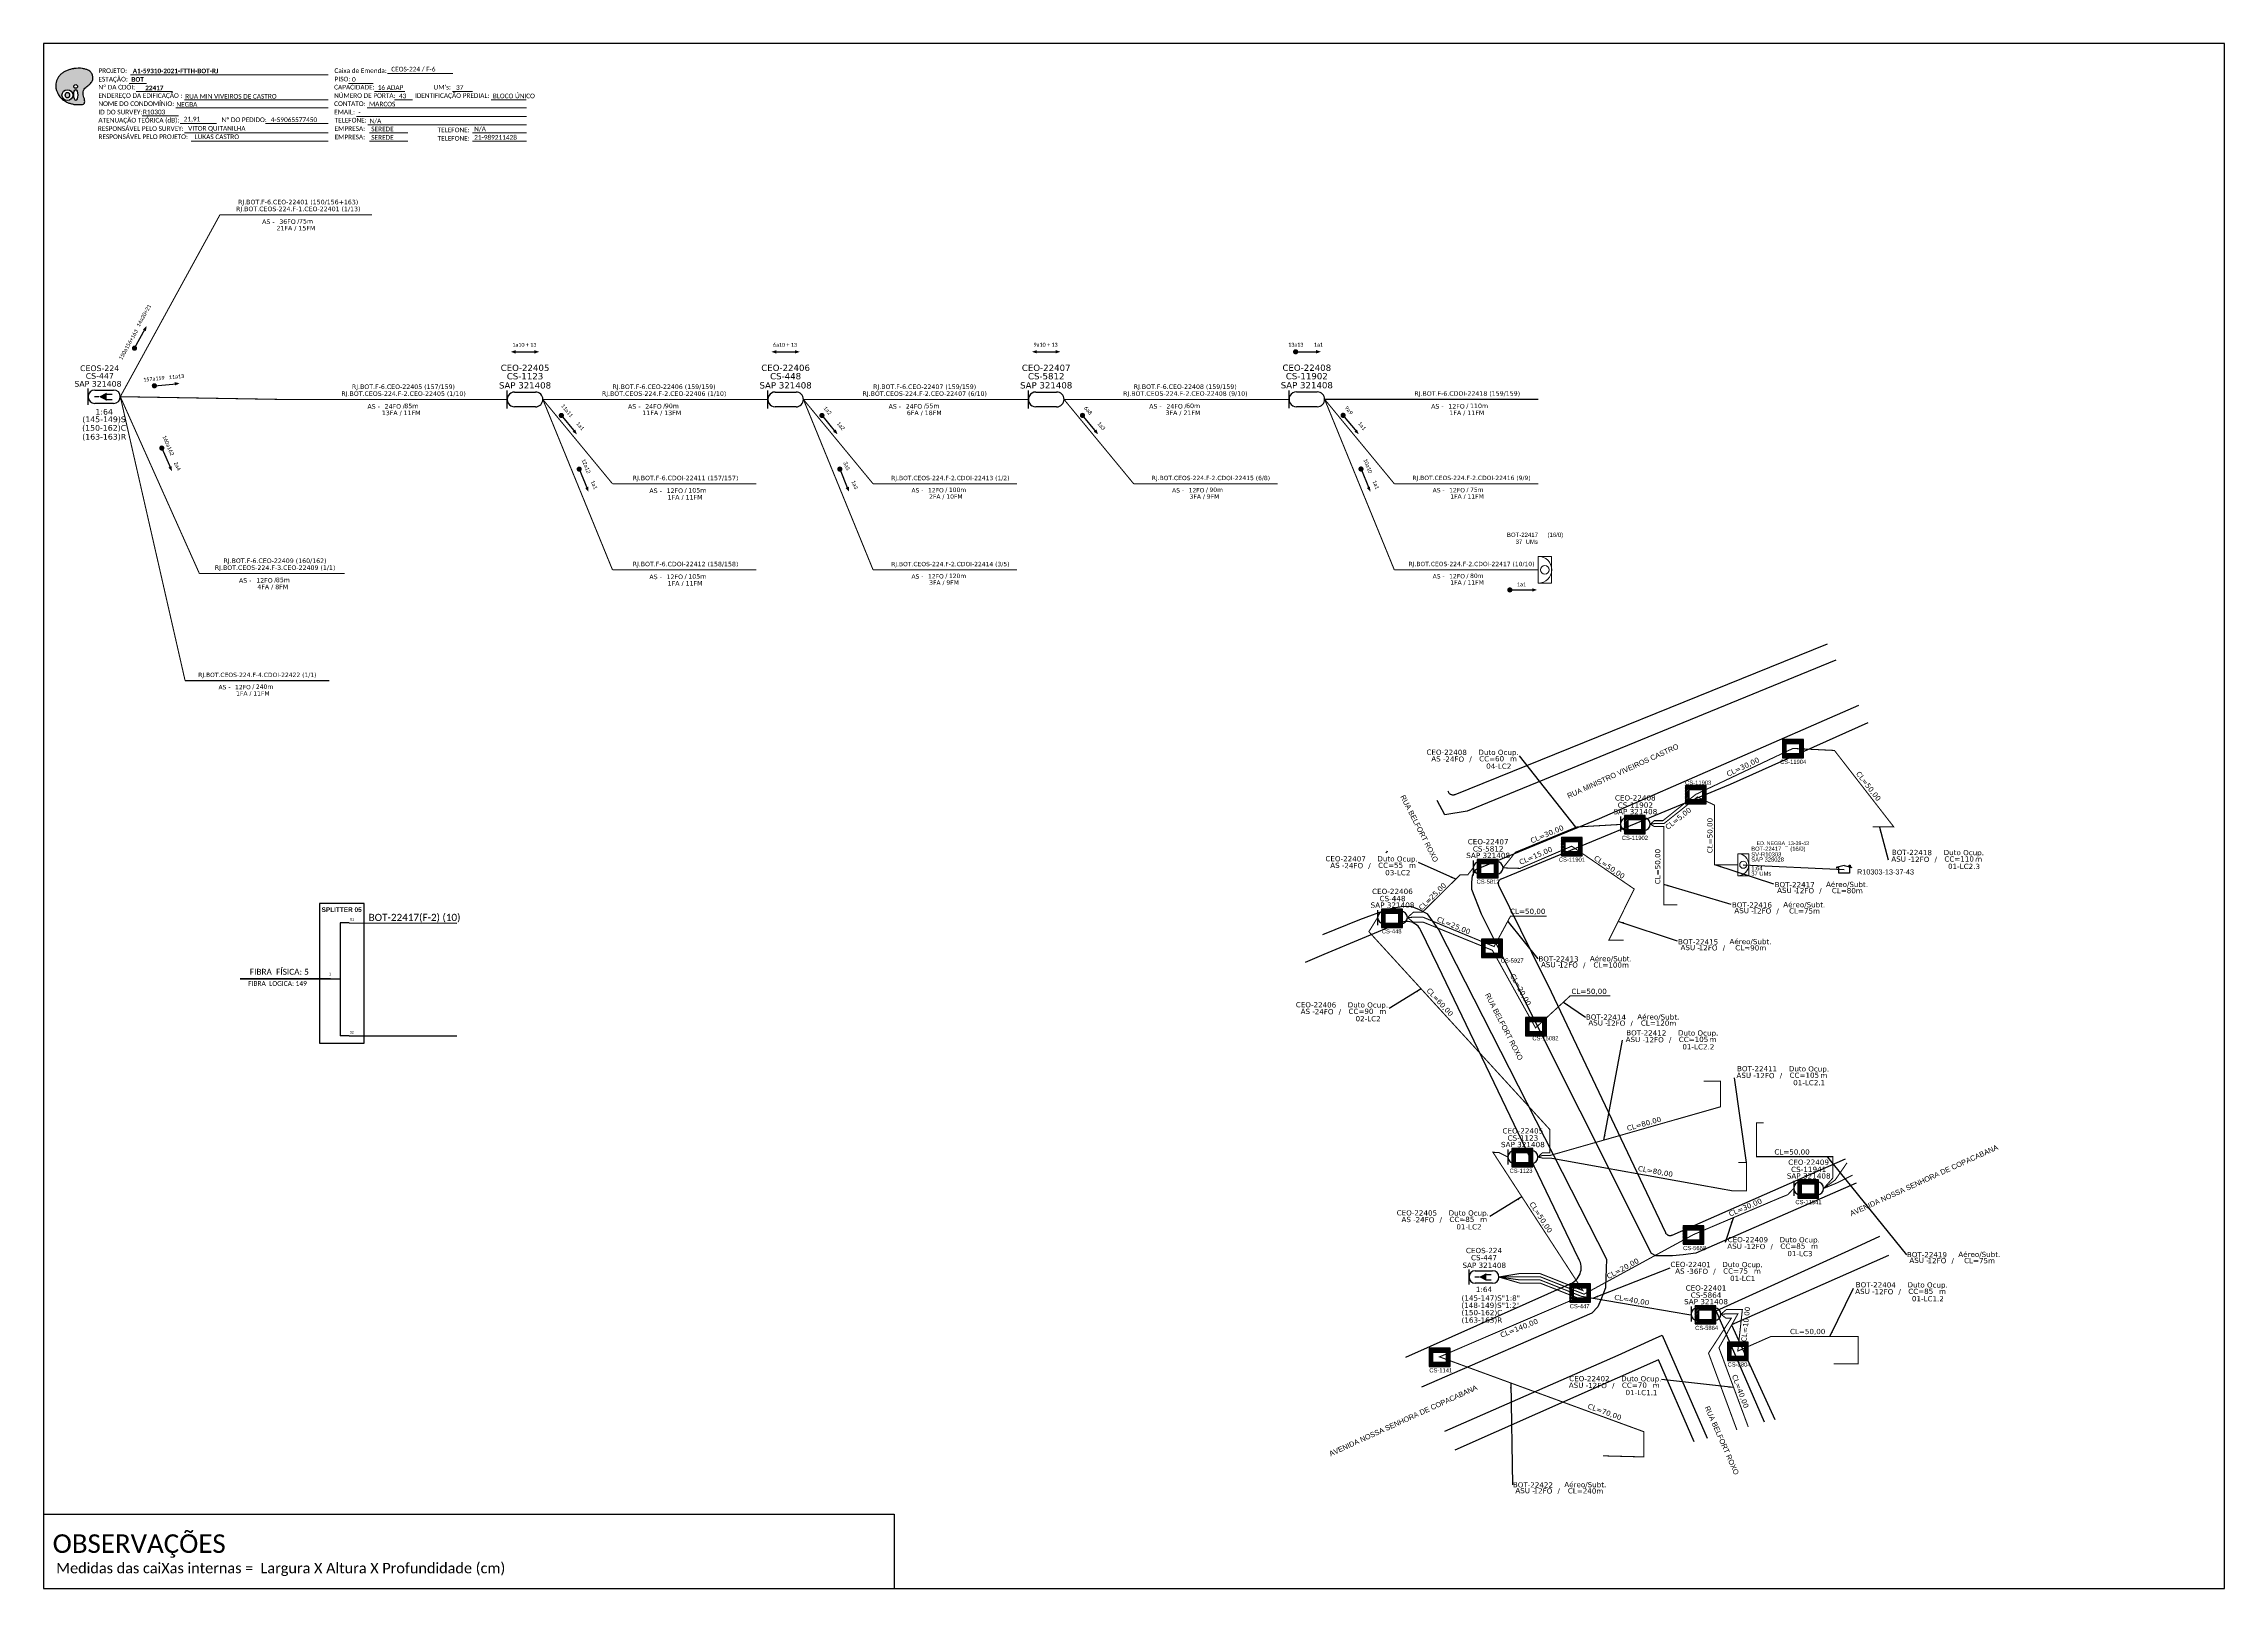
# Model space of a CAD drawing. Extents: x -89 to 2622484776, y -1852823961 to 1299.
# Drawn here: x -89 to 749, y 705 to 1299 of the extents above; entities that cross this region are included whole.
import ezdxf
from ezdxf.enums import TextEntityAlignment as Align

# ---------------------------------------------------------------- set-up
doc = ezdxf.new("R2010")
doc.units = 0
for name, color, linetype in [('10.0-Cartográfico', 252, 'Continuous'), ('10.1-Caixas Subterrâneas', 5, 'Continuous'), ('20.4-CEOS', 1, 'Continuous'), ('20.5-CEO', 1, 'Continuous'), ('CABO OPTICO EXISTENTE', 5, 'Continuous'), ('CAP a instalar', 1, 'Continuous'), ('celulas gpon', 7, 'Continuous'), ('label_cabos', 7, 'Continuous'), ('Legenda', 1, 'Continuous'), ('Segmento de Logradouro Texto', 5, 'Continuous'), ('SETA', 7, 'Continuous'), ('surveys', 7, 'Continuous'), ('surveys legendas', 7, 'Continuous')]:
    doc.layers.add(name, color=color, linetype=linetype)
for name, color, linetype, lineweight in [("20.0-LEGENDA DOS CDO'S", 1, 'Continuous', 0), ('20.1-CDO_INTERIOR', 1, 'Continuous', 0), ('40.1-ETIQUETAS', 1, 'Continuous', 20)]:
    doc.layers.add(name, color=color, linetype=linetype, lineweight=lineweight)
doc.layers.add('EXTRA', color=50, linetype='Continuous', plot=False)
doc.styles.add('ARIAL', font='arial.ttf')
doc.styles.add('DIGICADE', font='')
doc.styles.add('siredit', font='verdana.ttf')
doc.styles.get("Standard").update_dxf_attribs({"font": 'arial.ttf'})
doc.styles.add('WMF-Calibri0', font='calibri.ttf')
doc.styles.add('WMF-Calibri1', font='calibrib.ttf')
doc.styles.get('DIGICADE').set_extended_font_data('Arial')
doc.linetypes.add('FENCELINE1', pattern='A,0.25,-0.1,[133,ltypeshp.shx,S=0.1,R=0,X=-0.1,Y=0],-0.1,1', length=1.45)
doc.dimstyles.new('CC', dxfattribs={"dimtxt": 1, "dimasz": 2, "dimexe": 0.18, "dimexo": 0.0625, "dimgap": 0.09, "dimtad": 0, "dimdec": 0, "dimrnd": 1, "dimzin": 0, "dimdsep": 46, "dimtxsty": 'siredit', "dimblk": 'NONE', "dimcen": 0, "dimse1": 1, "dimse2": 1, "dimsd1": 1, "dimsd2": 1, "dimclrt": 7, "dimadec": 0, "dimazin": 0, "dimtfac": 1, "dimtdec": 0, "dimtofl": 0, "dimtmove": 0, "dimatfit": 3, "dimfxl": 0, "dimtolj": 1, "dimtzin": 0, "dimarcsym": 0})

# ---------------------------------------------------------------- blocks, each defined once
blk = doc.blocks.new('OI')
h = blk.add_hatch(color=40)
edge = h.paths.add_edge_path()
edge.add_spline(control_points=[(4.35, -0.67), (3.92, -0.99), (3.26, -1.5), (2.81, -2.59), (2.9, -3.5), (3.06, -4.27), (3.31, -4.85), (3.37, -5.39), (3.4, -5.88), (3.2, -6.4), (2.54, -6.61), (1.65, -6.63), (0.55, -6.67), (-0.56, -6.42), (-1.61, -6.14), (-2.77, -5.61), (-3.92, -4.77), (-4.89, -3.7), (-5.34, -2.65), (-5.6, -1.94), (-5.85, -0.96), (-5.71, 0.47), (-5.1, 2.02), (-4.14, 3.02), (-3.3, 3.61), (-2.37, 4.16), (-1.36, 4.44), (-0.56, 4.7), (0.79, 4.85), (2.24, 4.97), (3.79, 4.57), (4.67, 4.21), (5.44, 3.65), (5.76, 2.99), (6.03, 2.21), (6.01, 1.46), (5.72, 0.64), (5.31, 0.08), (4.88, -0.38), (4.51, -0.55), (4.35, -0.67)], knot_values=[0, 0, 0, 0, 1.60434, 2.417191, 3.427595, 4.282808, 4.776746, 5.304182, 5.888771, 6.258406, 6.858137, 7.79129, 8.986195, 10.124242, 11.187857, 12.242908, 13.953784, 15.414161, 16.515391, 17.349188, 17.675853, 19.552021, 21.515531, 22.568638, 23.63245, 24.621084, 25.782718, 26.745347, 27.142653, 29.870543, 31.004649, 31.921532, 32.709589, 33.801391, 34.042471, 35.192333, 35.971461, 36.628871, 37.254359, 37.836911, 37.836911, 37.836911, 37.836911], degree=3, periodic=0)
h.paths.add_polyline_path([(1.13, -0.87, -1), (-0.04, -0.87, -1)], flags=16)
edge = h.paths.add_edge_path(flags=16)
edge.add_ellipse((0.56, -3.59), major_axis=(-0.02, 1.71), ratio=0.361305, start_angle=0, end_angle=360)
h.paths.add_polyline_path([(-0.36, -3.62, -1), (-3.8, -3.62, -1)], flags=16)
edge = h.paths.add_edge_path(flags=0)
edge.add_ellipse((-2.08, -3.62), major_axis=(0, 0.885), ratio=0.758294, start_angle=0, end_angle=360)
at = {"color": 40}
for centre, radius in [((-2.08, -3.62), 1.72), ((0.54, -0.87), 0.587)]:
    blk.add_circle(centre, radius, dxfattribs=at)
blk.add_ellipse((-2.08, -3.62), major_axis=(0, 0.885), ratio=0.758294, start_param=-3.141592653589792, end_param=3.141592653589792, dxfattribs=at)
blk.add_ellipse((0.56, -3.59), major_axis=(-0.02, 1.71), ratio=0.361305, dxfattribs=at)
at = {"color": 40, "start_tangent": (-0.800898, -0.598801), "end_tangent": (-0.800898, -0.598801)}
blk.add_spline([(4.35, -0.67), (3.2, -1.78), (2.9, -2.54), (2.92, -3.55), (3.12, -4.38), (3.28, -4.85), (3.37, -5.37), (3.35, -5.95), (3.2, -6.29), (2.66, -6.55), (1.73, -6.63), (0.54, -6.62), (-0.58, -6.41), (-1.6, -6.11), (-2.56, -5.67), (-3.95, -4.67), (-4.89, -3.56), (-5.37, -2.56), (-5.64, -1.78), (-5.72, -1.46), (-5.63, 0.42), (-4.84, 2.22), (-4.13, 2.99), (-3.27, 3.62), (-2.4, 4.09), (-1.3, 4.47), (-0.37, 4.72), (0.02, 4.77), (2.75, 4.8), (3.85, 4.53), (4.69, 4.16), (5.31, 3.68), (5.85, 2.73), (5.93, 2.5), (5.94, 1.35), (5.67, 0.62), (5.29, 0.08), (4.84, -0.36), (4.35, -0.67)], degree=3, dxfattribs=at)
blk = doc.blocks.new('CARIMBO')
at = {"color": 7, "lineweight": 0}
for points in [[(134.48, -16.3), (159.61, -16.3)], [(35.15, -20.06), (41.7, -20.06)], [(35.66, -16.79), (111.64, -16.79)], [(37.81, -23.14), (51.75, -23.14)], [(119.43, -20.02), (128.92, -20.02)], [(129.48, -23.14), (141.1, -23.14)], [(159.42, -23.14), (167.09, -23.14)], [(40.13, -32.55), (54.07, -32.55)], [(52.97, -29.48), (111.64, -29.48)], [(56.38, -26.37), (111.64, -26.37)], [(122.56, -32.72), (187.83, -32.72)], [(126.6, -29.48), (187.83, -29.48)], [(137.07, -26.37), (144.01, -26.37)], [(174.24, -26.37), (187.8, -26.37)], [(54.67, -35.52), (68.61, -35.52)], [(56.38, -39.07), (111.64, -39.07)], [(126.84, -35.96), (187.83, -35.96)], [(127.45, -39.07), (142.25, -39.07)], [(167.06, -39.07), (187.83, -39.07)], [(58.87, -42.31), (111.64, -42.31)], [(127.45, -42.31), (142.25, -42.31)], [(167.06, -42.31), (187.83, -42.31)]]:
    blk.add_lwpolyline(points, dxfattribs=at)
at = {"color": 7, "xscale": 1.213923925163967, "yscale": 1.213923925163967, "zscale": 1.213923925163967, "rotation": 0.1532896023949059}
blk.add_blockref('OI', (13.86, -20.16), dxfattribs=at)
at = {"color": 7, "lineweight": 0, "style": 'WMF-Calibri0'}
for s, height, p in [('PROJETO:', 1.793, (23.26, -16.04)), ('Caixa de Emenda:', 1.7927, (114.02, -16.04)), ('ESTAÇÃO:', 1.793, (23.26, -19.32)), ('ENDEREÇO DA EDIFICAÇÃO :', 1.7927, (23.26, -25.63)), ('Nº DA CDOI:', 1.7927, (23.26, -22.39)), ('CAPACIDADE:', 1.7927, (113.91, -22.39)), ('NÚMERO DE PORTA:', 1.7927, (113.91, -25.63)), ('PISO:', 1.793, (114.09, -19.28)), ('IDENTIFICAÇÃO PREDIAL:', 1.7927, (144.99, -25.63)), ("UM's:", 1.793, (152.15, -22.39)), ('ATENUAÇÃO TEÓRICA (dB):', 1.7927, (23.26, -35.09)), ('NOME DO CONDOMÍNIO:', 1.7927, (23.26, -28.74)), ('ID DO SURVEY:', 1.7927, (23.26, -31.97)), ('CONTATO:', 1.793, (113.91, -28.74)), ('EMAIL:', 1.793, (113.91, -31.97)), ('TELEFONE:', 1.793, (114.09, -35.09)), ('RESPONSÁVEL PELO SURVEY:', 1.7927, (23.02, -38.32)), ('RESPONSÁVEL PELO PROJETO:', 1.7927, (23.26, -41.44)), ('EMPRESA:', 1.793, (114.09, -38.32)), ('EMPRESA:', 1.793, (114.09, -41.56)), ('TELEFONE:', 1.793, (153.7, -38.83)), ('TELEFONE:', 1.793, (153.7, -42.06))]:
    blk.add_text(s, height=height, dxfattribs=at).set_placement(p)
at = {"color": 7, "lineweight": 0, "flags": 8}
for tag, p, style in [('PROJ', (36.46, -16.13), 'WMF-Calibri1'), ('CEOS-XX', (135.87, -15.46), 'WMF-Calibri0'), ('EST', (35.94, -19.41), 'WMF-Calibri1'), ('LOGRADOURO', (56.65, -25.91), 'WMF-Calibri0'), ('PISO_PTR', (120.78, -19.42), 'WMF-Calibri0'), ('CAPAC.', (130.66, -22.52), 'WMF-Calibri0'), ('N°', (138.85, -25.77), 'WMF-Calibri0'), ("UC'S", (160.78, -22.54), 'WMF-Calibri0'), ('N°PREDIO', (174.94, -25.77), 'WMF-Calibri0'), ('_ID_', (40.39, -31.94), 'WMF-Calibri0'), ('NOME_DO_COND.', (53.23, -29.02), 'WMF-Calibri0'), ('O_POTEN', (56.06, -34.68), 'WMF-Calibri0'), ('EMAIL', (123.26, -32.12), 'WMF-Calibri0'), ('NOME_DO_CONTATO', (127.3, -28.89), 'WMF-Calibri0'), ('RES_SURVEY', (57.78, -38.23), 'WMF-Calibri0'), ('RES_PROJ', (60.27, -41.47), 'WMF-Calibri0'), ('TELEFONE', (127.55, -35.36), 'WMF-Calibri0'), ('EMP_RESP_SURVEY', (128.16, -38.47), 'WMF-Calibri0'), ('EMP_RESP_PROJ', (128.16, -41.71), 'WMF-Calibri0'), ('CONT_RESP_SURVEY', (167.76, -38.47), 'WMF-Calibri0'), ('CONT_RESP_PROJ', (167.76, -41.71), 'WMF-Calibri0')]:
    blk.add_attdef(tag, p, '', height=1.79, dxfattribs=dict(at, style=style))
at = {"color": 7, "lineweight": 0, "style": 'WMF-Calibri1', "flags": 8}
blk.add_attdef("N° CDO'S", text='', height=1.79, dxfattribs=at).set_placement((44.78, -22.68), align=Align.CENTER)
blk = doc.blocks.new('ETIQUETA_RS5F')
at = {"layer": '40.1-ETIQUETAS', "color": 0, "style": 'siredit'}
blk.add_text('/', height=1.5, dxfattribs=at).set_placement((1.58, -1.95), align=Align.MIDDLE_RIGHT)
for tag, p in [('ETIQUETA_R_SECUNDARIA', (1.21, 2.1)), ('ETIQUETA_R_PRIMARIA', (1.21, 4.1)), ('F_ATIVAS/F_MORTAS', (1.14, -4.24))]:
    blk.add_attdef(tag, text='', height=1.5, dxfattribs=at).set_placement(p, align=Align.MIDDLE_CENTER)
for tag, p in [('TIPO_CABO', (-6.58, -2.12)), ('CAP_CABO', (0.4, -2.09))]:
    blk.add_attdef(tag, text='', height=1.5, dxfattribs=at).set_placement(p, align=Align.MIDDLE_RIGHT)
for tag, p in [('FUSÃO_1', (0.85, -8.39)), ('FUSÃO_2', (0.85, -10.6)), ('FUSÃO_3', (0.85, -12.93)), ('FUSÃO_4', (0.85, -15.14)), ('FUSÃO_5', (0.85, -17.16))]:
    blk.add_attdef(tag, text='', height=1.5, dxfattribs=at).set_placement(p, align=Align.CENTER)
blk.add_attdef('METROS', text='', height=1.5, dxfattribs=at).set_placement((2.14, -1.95), align=Align.MIDDLE_LEFT)
blk = doc.blocks.new('CEOS_RP_CT_DRT')
at = {"layer": '20.4-CEOS', "color": 0}
for p, q in [((-4.54, 1.19), (-1.19, 1.19)), ((-1.19, -1.19), (-4.54, -1.19))]:
    blk.add_line(p, q, dxfattribs=at)
for points in [[(-5.73, -1.43), (-5.73, 1.44)], [(-3.79, 0), (-4.59, 0)], [(-2.47, 0.48), (-1.45, 0.48)], [(-2.47, -0.52), (-1.45, -0.52)]]:
    blk.add_lwpolyline(points, dxfattribs=at)
blk.add_lwpolyline([(-3.79, 0, 0, 1.47, 0), (-2.41, 0, 1.47, 1.47, 0)], format="xyseb", dxfattribs=at)
for centre, start, end in [((-4.54, 0), 90, 270), ((-1.19, 0), 270, 90)]:
    blk.add_arc(centre, 1.19, start, end, dxfattribs=at)
at = {"layer": '20.4-CEOS', "color": 7, "style": 'siredit'}
for tag, p in [('Nº_DA_CEOS', (-2.86, 5.6)), ('LOCAL', (-2.86, 4.24)), ('SAP', (-2.86, 2.78)), ('RACIO_SPLITAGEM', (-2.86, -1.88)), ('FIBRAS_SPLITTER', (-2.86, -3.58)), ('RESERVA_FINAIS', (-2.86, -6.39)), ('FIBRAS_TOP_C', (-2.86, -5.08))]:
    blk.add_attdef(tag, text='', height=1.01, dxfattribs=at).set_placement(p, align=Align.TOP_CENTER)
blk = doc.blocks.new('*U100')
at = {"layer": '20.4-CEOS'}
for p, q in [((-4.54, 1.19), (-1.19, 1.19)), ((-1.19, -1.19), (-4.54, -1.19))]:
    blk.add_line(p, q, dxfattribs=at)
for points in [[(-5.73, -1.43), (-5.73, 1.44)], [(-3.79, 0), (-4.59, 0)], [(-2.47, 0.48), (-1.45, 0.48)], [(-2.47, -0.52), (-1.45, -0.52)]]:
    blk.add_lwpolyline(points, dxfattribs=at)
blk.add_lwpolyline([(-3.79, 0, 0, 1.47, 0), (-2.41, 0, 1.47, 1.47, 0)], format="xyseb", dxfattribs=at)
for centre, start, end in [((-4.54, 0), 90, 270), ((-1.19, 0), 270, 90)]:
    blk.add_arc(centre, 1.19, start, end, dxfattribs=at)
at = {"layer": '20.4-CEOS', "color": 7, "style": 'siredit'}
for tag, p in [('LOCAL', (-2.86, 4.24)), ('FID', (-2.86, 5.6)), ('SAP', (-2.81, 2.77)), ('RACIO_SPLITAGEM', (-2.86, -1.88))]:
    blk.add_attdef(tag, text='', height=1.01, dxfattribs=at).set_placement(p, align=Align.TOP_CENTER)
for tag, flags, p in [('ID_ATIVIDADE', 3, (-2.86, -3.58)), ('FATOR', 1, (-2.86, -4.89))]:
    blk.add_attdef(tag, text='', height=1.01, dxfattribs=dict(at, flags=flags)).set_placement(p, align=Align.TOP_CENTER)
at = {"layer": '20.4-CEOS', "color": 7, "style": 'siredit', "flags": 3}
blk.add_attdef('QTDE', (-4.97, -7.12), '', height=1.01, dxfattribs=at)
blk = doc.blocks.new('*U102')
at = {"layer": '20.4-CEOS', "color": 7, "style": 'siredit'}
for tag, p in [('FIBRAS_SPLITTER', (0, 0)), ('FIBRAS_TOP_C', (0, -4.13)), ('RESERVA_FINAIS', (0, -5.46))]:
    blk.add_attdef(tag, p, '', height=1.01, dxfattribs=at)
for tag, p, flags in [('QTDE', (0, -9.4), 1), ('ID_ATIVIDADE', (0, -6.77), 3), ('FATOR', (0, -8.09), 1), ('FID', (0, -10.71), 1)]:
    blk.add_attdef(tag, p, '', height=1.01, dxfattribs=dict(at, flags=flags))
blk = doc.blocks.new('*U104')
at = {"layer": '20.4-CEOS', "color": 7, "style": 'siredit'}
blk.add_attdef('FIBRAS_SPLITTER', (0, 0), '', height=1.01, dxfattribs=at)
for tag, p, flags in [('QTDE', (0, -4.11), 1), ('ID_ATIVIDADE', (0, -1.48), 3), ('FATOR', (0, -2.79), 1), ('FID', (0, -5.42), 1)]:
    blk.add_attdef(tag, p, '', height=1.01, dxfattribs=dict(at, flags=flags))
blk = doc.blocks.new('*X76')
at = {"color": 0, "linetype": 'Continuous'}
for p, q in [((-1.25, 0.34099), (-0.49099, 1.1)), ((-1.25, 0.517767), (-0.667767, 1.1)), ((-1.25, 0.694544), (-0.844544, 1.1)), ((-1.25, 0.87132), (-1.02132, 1.1)), ((-1.25, 1.048097), (-1.198097, 1.1)), ((-1.25, 0.164214), (-0.8035, 0.610714)), ((-1.25, -0.012563), (-0.8035, 0.433937)), ((-1.25, -0.18934), (-0.8035, 0.25716)), ((-1.25, -0.366117), (-0.8035, 0.080383)), ((-0.789214, 0.625), (-0.314214, 1.1)), ((-0.612437, 0.625), (-0.137437, 1.1)), ((-0.43566, 0.625), (0.03934, 1.1)), ((-0.258883, 0.625), (0.216117, 1.1)), ((-0.082107, 0.625), (0.392893, 1.1)), ((0.09467, 0.625), (0.56967, 1.1)), ((0.271447, 0.625), (0.746447, 1.1)), ((0.448223, 0.625), (0.923223, 1.1)), ((0.625, 0.625), (1.1, 1.1)), ((0.801777, 0.625), (1.25, 1.073223)), ((0.8035, 0.449947), (1.25, 0.896447)), ((0.8035, 0.27317), (1.25, 0.71967)), ((0.8035, 0.096393), (1.25, 0.542893)), ((0.8035, -0.080383), (1.25, 0.366117)), ((0.8035, -0.25716), (1.25, 0.18934)), ((0.8035, -0.433937), (1.25, 0.012563)), ((-1.25, -0.542893), (-0.8035, -0.096393)), ((-1.25, -0.71967), (-0.8035, -0.27317)), ((-1.25, -0.896447), (-0.8035, -0.449947)), ((-1.25, -1.073223), (-0.801777, -0.625)), ((-1.1, -1.1), (-0.625, -0.625)), ((-0.923223, -1.1), (-0.448223, -0.625)), ((-0.746447, -1.1), (-0.271447, -0.625)), ((-0.56967, -1.1), (-0.09467, -0.625)), ((-0.392893, -1.1), (0.082107, -0.625)), ((-0.216117, -1.1), (0.258883, -0.625)), ((-0.03934, -1.1), (0.43566, -0.625)), ((0.137437, -1.1), (0.612437, -0.625)), ((0.314214, -1.1), (0.789214, -0.625)), ((0.49099, -1.1), (1.25, -0.34099)), ((0.667767, -1.1), (1.25, -0.517767)), ((0.8035, -0.610714), (1.25, -0.164214)), ((0.844544, -1.1), (1.25, -0.694544)), ((1.02132, -1.1), (1.25, -0.87132)), ((1.198097, -1.1), (1.25, -1.048097))]:
    blk.add_line(p, q, dxfattribs=at)
blk = doc.blocks.new('MANHOLE_MQ')
at = {"color": 0, "linetype": 'Continuous'}
for p, q in [((0.0000062, 0.0000057), (-0.0000063, 0.0000057)), ((-0.0000063, 0.0000057), (-0.0000063, -0.0000053)), ((-0.000004, 0.0000033), (0.000004, 0.0000033)), ((-0.000004, -0.0000029), (-0.000004, 0.0000033)), ((0.000004, 0.0000033), (0.000004, -0.0000029)), ((0.0000062, -0.0000053), (0.0000062, 0.0000057)), ((-0.0000063, -0.0000053), (0.0000062, -0.0000053)), ((0.000004, -0.0000029), (-0.000004, -0.0000029)), ((0.000004, -0.0000029), (0.000004, -0.0000029))]:
    blk.add_line(p, q, dxfattribs=at)
at = {"color": 0, "linetype": 'Continuous', "xscale": 5e-06, "yscale": 5e-06, "zscale": 1e-05}
blk.add_blockref('*X76', (0, 0.0000002), dxfattribs=at)
blk = doc.blocks.new('Inst CB DT OCUP CFOA-SM-AS-80-TS-36')
at = {"layer": 'label_cabos', "color": 0, "style": 'siredit'}
for tag, flags, p in [('ID_ATIVIDADE', 3, (1.31, 2.67)), ('FATOR', 1, (11.56, 2.55))]:
    blk.add_attdef(tag, text='', height=1, rotation=359.69, dxfattribs=dict(at, flags=flags)).set_placement(p, align=Align.MIDDLE_CENTER)
for tag, p in [('TIPO_CABO', (1.76, 0)), ('DESTINO_CABO', (3.13, 1.26)), ('CABO', (4.69, -0.05)), ('/', (7.71, -0.05)), ('LANCE', (10.91, 0)), ('TIPO_CABO', (13.11, 1.24)), ('UND', (15.96, 0)), ('FID', (13.15, -1.41))]:
    blk.add_attdef(tag, text='', height=1, rotation=359.69, dxfattribs=at).set_placement(p, align=Align.MIDDLE_CENTER)
blk.add_attdef('QTDE', (12.43, -0.47), '', height=1, rotation=359.69, dxfattribs=at)
blk = doc.blocks.new('_None')
blk = doc.blocks.new('Inst CB DT OCUP CFOA-SM-ASU-120-S-12')
at = {"layer": 'label_cabos', "color": 0, "style": 'siredit'}
for tag, flags, p in [('ID_ATIVIDADE', 3, (1.31, 2.67)), ('FATOR', 1, (11.56, 2.55))]:
    blk.add_attdef(tag, text='', height=1, rotation=359.69, dxfattribs=dict(at, flags=flags)).set_placement(p, align=Align.MIDDLE_CENTER)
for tag, p in [('TIPO_CABO', (1.26, 0)), ('DESTINO_CABO', (3.13, 1.26)), ('CABO', (4.69, -0.05)), ('/', (7.71, -0.05)), ('LANCE', (10.91, 0)), ('TIPO_CABO', (13.11, 1.24)), ('UND', (15.96, 0)), ('FID', (13.15, -1.41))]:
    blk.add_attdef(tag, text='', height=1, rotation=359.69, dxfattribs=at).set_placement(p, align=Align.MIDDLE_CENTER)
blk.add_attdef('QTDE', (12.43, -0.47), '', height=1, rotation=359.69, dxfattribs=at)
blk = doc.blocks.new('Inst CB DT OCUP CFOA-SM-AS-80-TS-24')
at = {"layer": 'label_cabos', "color": 0, "style": 'siredit'}
for tag, flags, p in [('ID_ATIVIDADE', 3, (1.31, 2.67)), ('FATOR', 1, (11.56, 2.55))]:
    blk.add_attdef(tag, text='', height=1, rotation=359.69, dxfattribs=dict(at, flags=flags)).set_placement(p, align=Align.MIDDLE_CENTER)
for tag, p in [('TIPO_CABO', (1.76, 0)), ('DESTINO_CABO', (3.13, 1.26)), ('CABO', (4.69, -0.05)), ('/', (7.71, -0.05)), ('LANCE', (10.91, 0)), ('TIPO_CABO', (13.11, 1.24)), ('UND', (15.96, 0)), ('FID', (13.15, -1.41))]:
    blk.add_attdef(tag, text='', height=1, rotation=359.69, dxfattribs=at).set_placement(p, align=Align.MIDDLE_CENTER)
blk.add_attdef('QTDE', (12.43, -0.47), '', height=1, rotation=359.69, dxfattribs=at)
blk = doc.blocks.new('LEGENDA DOS CABOS')
at = {"layer": 'EXTRA', "color": 0, "style": 'siredit'}
for tag, p in [('ID', (4.6, 0.97)), ('XX', (9.03, 0.97))]:
    blk.add_attdef(tag, text='', height=0.48, rotation=359.69, dxfattribs=at).set_placement(p, align=Align.MIDDLE_CENTER)
at = {"layer": 'Legenda', "color": 0, "style": 'siredit'}
for tag, p in [('TIPO_CABO', (1.31, 0)), ('CABO', (4.69, -0.05)), ('/', (6.81, -0.05)), ('METROS', (10.03, -0.05))]:
    blk.add_attdef(tag, text='', height=0.8, rotation=359.69, dxfattribs=at).set_placement(p, align=Align.MIDDLE_CENTER)
blk = doc.blocks.new('SURVEY_SURVEY')
for p, q in [((0, 0.0000152), (-0.0000151, 0.0000108)), ((-0.0000151, 0.0000108), (-0.0000104, 0.0000108)), ((-0.0000103, 0), (-0.0000103, 0.0000108)), ((0.0000103, 0), (-0.0000103, 0)), ((0, 0.0000152), (0.0000151, 0.0000108)), ((0.0000101, 0.0000159), (0.0000117, 0.0000159)), ((0.0000101, 0.0000123), (0.0000101, 0.0000159)), ((0.0000151, 0.0000108), (0.0000103, 0.0000108)), ((0.0000103, 0.0000108), (0.0000103, 0)), ((0.0000117, 0.0000159), (0.0000117, 0.0000119))]:
    blk.add_line(p, q)

msp = doc.modelspace()

# ---------------------------------------------------------------- linework, layer by layer
at = {"color": 7, "linetype": 'Continuous'}
for p, q in [((24.69, 960.88), (24.69, 917.45)), ((28.21, 960.88), (24.69, 960.88)), ((21.04, 939.46), (24.67, 939.46)), ((28.21, 917.45), (24.69, 917.45))]:
    msp.add_line(p, q, dxfattribs=at)
at = {"color": 10, "linetype": 'Continuous'}
for p, q in [((28.21, 960.88), (69.58, 960.87)), ((28.21, 917.45), (69.58, 917.44))]:
    msp.add_line(p, q, dxfattribs=at)
at = {"color": 1, "linetype": 'Continuous', "lineweight": 60}
msp.add_line((21.04, 939.46), (-13.75, 939.35), dxfattribs=at)
msp.add_lwpolyline([(-89.32, 705.02), (749.25, 705.02), (749.25, 1299.02), (-89.32, 1299.02), (-89.32, 705.02)])
at = {"color": 7, "lineweight": 0}
msp.add_lwpolyline([(-4.01, 1268.26), (20.14, 1268.26)], dxfattribs=at)
at = {"color": 7}
for points, const_width in [([(-54.62, 1181.46, 1), (-54.13, 1182.33, 1)], 0.999), ([(-47.21, 1167.41, 1), (-46.21, 1167.5, 1)], 0.999), ([(109.45, 1156.43, 1), (110.08, 1155.66, 1)], 1), ([(209.65, 1156.43, 1), (210.28, 1155.66, 1)], 1), ([(309.85, 1156.44, 1), (310.49, 1155.67, 1)], 1), ([(-44.08, 1143.95, 1), (-43.68, 1143.04, 1)], 0.999), ([(116.45, 1135.87, 1), (116.83, 1134.95, 1)], 1), ([(216.66, 1135.88, 1), (217.03, 1134.95, 1)], 1)]:
    msp.add_lwpolyline(points, format="xyb", close=True, dxfattribs=dict(at, const_width=const_width))
at = {"const_width": 0.999}
msp.add_lwpolyline([(391.62, 1180.52, 1), (392.61, 1180.52, 1)], format="xyb", close=True, dxfattribs=at)
at = {"color": 8, "const_width": 1}
for points in [[(410.06, 1156.47, 1), (410.69, 1155.7, 1)], [(417.06, 1135.91, 1), (417.44, 1134.98, 1)], [(473.99, 1088.96, 1), (474.99, 1088.96, 1)]]:
    msp.add_lwpolyline(points, format="xyb", close=True, dxfattribs=at)
at = {"color": 4, "ltscale": 0.5}
msp.add_lwpolyline([(564.24, 983.26), (603, 981.5)], dxfattribs=at)
at = {"color": 7}
msp.add_lwpolyline([(16.72, 914.67), (34, 914.67), (34, 968.33), (16.72, 968.33)], close=True, dxfattribs=at)
msp.add_lwpolyline([(-89.24, 733.5), (237.71, 733.5), (237.71, 705.02)], dxfattribs=at)
at = {"layer": '10.0-Cartográfico'}
for points in [[(450.61, 1011.66), (450.85, 1011.2), (450.95, 1011.02), (451.07, 1010.87), (451.21, 1010.73), (451.35, 1010.59), (451.52, 1010.48), (451.68, 1010.38), (451.88, 1010.31), (452.07, 1010.24), (452.27, 1010.2), (452.46, 1010.17), (452.68, 1010.17), (452.87, 1010.17), (453.07, 1010.21), (453.26, 1010.27), (453.4, 1010.32), (596.67, 1068.2)], [(599.85, 1061.95), (458.06, 1003.82), (449.49, 1002.45), (446.56, 1008.02)], [(463.54, 964.28), (459.88, 973.76), (459.84, 976.43), (460.13, 979.11), (461.38, 981.5), (509.02, 1001.08), (608.64, 1044.66)], [(612.09, 1037.89), (559.15, 1014.12), (471.15, 977.78), (470.96, 977.69), (470.78, 977.6), (470.63, 977.47), (470.5, 977.34), (470.36, 977.2), (470.25, 977.03), (470.15, 976.87), (470.09, 976.69), (470.04, 976.51), (470, 976.33), (469.98, 976.13), (470.01, 975.95), (470.03, 975.75), (470.09, 975.57), (470.17, 975.39)], [(427.27, 988.49), (427.15, 988.1), (426.76, 987.92)], [(470.17, 975.39), (487.08, 941.09)], [(402.52, 956.4), (416.85, 962.27), (427.9, 966.28), (433.33, 967.4), (436.78, 967.18), (439.66, 966.02), (442.84, 964.46)], [(446.93, 958.67), (442.84, 964.46)], [(446.89, 944.27), (440.17, 958.27), (439.89, 958.77), (439.55, 959.25), (439.18, 959.68), (438.74, 960.09), (438.27, 960.45), (437.76, 960.75), (437.21, 961.01), (436.64, 961.22), (436.03, 961.36), (435.43, 961.44), (434.82, 961.47), (434.22, 961.45), (433.61, 961.37), (433.01, 961.22), (432.47, 961.03), (403, 948.72)], [(446.93, 958.67), (453.86, 945.07)], [(474.08, 943.25), (463.54, 964.28)], [(403, 948.72), (395.81, 945.72)], [(434.48, 793.92), (498.61, 822.53), (499.25, 822.99), (499.83, 823.48), (500.34, 824.05), (500.79, 824.66), (501.17, 825.32), (501.49, 825.99), (501.71, 826.7), (501.86, 827.44), (501.91, 828.18), (501.9, 828.92), (501.79, 829.64), (501.61, 830.36), (501.32, 831.06), (500.98, 831.73), (500.76, 832.09), (446.89, 944.27)], [(453.86, 945.07), (511.6, 831.67), (511.46, 824.47), (511.28, 820.55), (509.45, 815.95), (508.31, 813.32), (505.99, 810.9), (440.53, 782.43)], [(607.62, 860.88), (545.99, 833.94), (541.18, 833.29), (537, 832.95), (533.47, 832.91), (530.58, 832.87), (528.96, 833.75), (474.08, 943.25)], [(487.08, 941.09), (489.04, 937.12), (534.32, 841.81), (534.4, 841.63), (534.52, 841.47), (534.63, 841.33), (534.79, 841.2), (534.95, 841.08), (535.11, 840.97), (535.3, 840.88), (535.48, 840.81), (535.68, 840.76), (535.89, 840.74), (536.09, 840.73), (536.3, 840.73), (536.49, 840.77), (536.69, 840.81), (536.94, 840.9), (603.5, 870.16)], [(572.43, 768.88), (553.8, 811.81), (606.23, 835.63), (616.74, 840.41)], [(620.03, 833.02), (559.74, 806.35), (576.32, 769.96)], [(449.47, 765.45), (516.13, 794.7), (529.28, 800.67), (533.04, 802.41), (550.42, 762.77)], [(545.34, 761.36), (531.64, 792.95), (453.27, 758.23)]]:
    msp.add_lwpolyline(points, dxfattribs=at)
at = {"layer": '20.1-CDO_INTERIOR', "color": 1, "lineweight": 18}
for points in [[(490.56, 1091.53), (490.56, 1101.87), (485.4, 1101.87), (485.4, 1091.53)], [(566.36, 979.01), (566.37, 987.51), (562.12, 987.51), (562.11, 979.01)]]:
    msp.add_lwpolyline(points, close=True, dxfattribs=at)
for centre, radius in [((487.98, 1096.7), 1.65), ((564.24, 983.26), 1.36)]:
    msp.add_circle(centre, radius, dxfattribs=at)
for centre, radius, start, end in [((485.4, 1096.7), 5.17, 270, 90), ((562.11, 983.26), 4.25, 269.97241, 89.97241)]:
    msp.add_arc(centre, radius, start, end, dxfattribs=at)
at = {"layer": '20.5-CEO', "color": 5}
for p, q in [((519.39, 1001.3), (526.1, 1001.3)), ((526.1, 996.52), (519.39, 996.52))]:
    msp.add_line(p, q, dxfattribs=at)
at = {"layer": '20.5-CEO', "color": 7}
for p, q in [((462.81, 984.46), (469.52, 984.46)), ((469.52, 979.67), (462.81, 979.67)), ((426.01, 965.36), (432.72, 965.36)), ((432.72, 960.58), (426.01, 960.58)), ((476.14, 873.29), (482.86, 873.29)), ((482.86, 868.5), (476.14, 868.5)), ((586.05, 861.22), (592.76, 861.22)), ((592.76, 856.44), (586.05, 856.44)), ((546.57, 812.87), (553.28, 812.87)), ((553.28, 808.08), (546.57, 808.08))]:
    msp.add_line(p, q, dxfattribs=at)
at = {"layer": '20.5-CEO', "color": 5}
msp.add_lwpolyline([(517, 1001.8), (517, 996.03)], dxfattribs=at)
at = {"layer": '20.5-CEO', "color": 7}
for points in [[(460.41, 984.95), (460.41, 979.18)], [(423.62, 965.85), (423.62, 960.08)], [(473.75, 873.78), (473.75, 868.01)], [(583.65, 861.71), (583.65, 855.94)], [(544.17, 813.36), (544.17, 807.59)]]:
    msp.add_lwpolyline(points, dxfattribs=at)
at = {"layer": '20.5-CEO', "color": 5}
for centre, start, end in [((519.39, 998.91), 90, 270), ((526.1, 998.91), 270, 90)]:
    msp.add_arc(centre, 2.39, start, end, dxfattribs=at)
at = {"layer": '20.5-CEO', "color": 7}
for centre, start, end in [((462.81, 982.07), 90, 270), ((469.52, 982.07), 270, 90), ((426.01, 962.97), 90, 270), ((432.72, 962.97), 270, 90), ((476.14, 870.9), 90, 270), ((482.86, 870.9), 270, 90), ((586.05, 858.83), 90, 270), ((592.76, 858.83), 270, 90), ((546.57, 810.48), 90, 270), ((553.28, 810.48), 270, 90)]:
    msp.add_arc(centre, 2.39, start, end, dxfattribs=at)
at = {"layer": 'CAP a instalar', "color": 7, "linetype": 'Continuous'}
for p, q in [((88.96, 1158.76), (88.96, 1165.63)), ((189.16, 1158.77), (189.16, 1165.64)), ((289.36, 1158.77), (289.36, 1165.64)), ((91.81, 1165.05), (99.8, 1165.05)), ((99.8, 1159.35), (91.81, 1159.35)), ((192.01, 1165.05), (200, 1165.05)), ((200, 1159.35), (192.01, 1159.35)), ((292.21, 1165.05), (300.2, 1165.05)), ((300.2, 1159.36), (292.21, 1159.36))]:
    msp.add_line(p, q, dxfattribs=at)
at = {"layer": 'CAP a instalar', "color": 5, "linetype": 'Continuous'}
for p, q in [((389.57, 1158.8), (389.57, 1165.67)), ((392.41, 1165.08), (400.41, 1165.08)), ((400.41, 1159.39), (392.42, 1159.39))]:
    msp.add_line(p, q, dxfattribs=at)
at = {"layer": 'CAP a instalar', "color": 7, "linetype": 'FENCELINE1', "ltscale": 6, "const_width": 0.4}
for points in [[(-21.51, 1233.22), (-59.83, 1163.26)], [(-21.51, 1233.22), (36.98, 1233.22)], [(2.44, 1162.2), (-59.83, 1163.26)], [(-59.83, 1163.26), (-34.91, 1054.06)], [(-29.43, 1095.28), (-59.83, 1163.26)], [(2.44, 1162.2), (88.96, 1162.2)], [(102.65, 1162.2), (129.44, 1129.76)], [(102.65, 1162.2), (129.44, 1096.66)], [(102.65, 1162.2), (189.16, 1162.2)], [(202.85, 1162.2), (229.64, 1129.76)], [(202.85, 1162.2), (229.64, 1096.67)], [(202.85, 1162.2), (289.36, 1162.2)], [(303.05, 1162.23), (389.57, 1162.23)], [(303.05, 1162.21), (329.85, 1129.77)], [(403.26, 1162.24), (430.05, 1129.8)], [(403.26, 1162.24), (485.39, 1162.24)], [(129.44, 1129.76), (184.79, 1129.76)], [(229.64, 1129.76), (284.99, 1129.76)], [(329.85, 1129.77), (385.19, 1129.77)], [(430.05, 1129.8), (485.39, 1129.8)], [(-29.43, 1095.28), (26.43, 1095.28)], [(129.44, 1096.66), (184.79, 1096.66)], [(229.64, 1096.67), (284.99, 1096.67)], [(-34.91, 1054.06), (20.56, 1054.06)]]:
    msp.add_lwpolyline(points, dxfattribs=at)
at = {"layer": 'CAP a instalar', "color": 1, "linetype": 'FENCELINE1', "ltscale": 6, "const_width": 0.4}
for points in [[(403.26, 1162.24), (430.05, 1096.7)], [(430.05, 1096.7), (485.39, 1096.7)]]:
    msp.add_lwpolyline(points, dxfattribs=at)
at = {"layer": 'CAP a instalar', "color": 7, "ltscale": 5, "const_width": 0.4}
for points in [[(613.96, 997.86), (622.1, 997.86), (599.3, 1027.23), (583.34, 1028), (545.95, 1010.31), (533.34, 1000.23), (530.04, 1000.23), (528.5, 998.91)], [(471.91, 982.15), (476.61, 988.06), (500.21, 997.8), (517, 998.77)], [(435.12, 962.97), (437.41, 965.03), (440.85, 965.03), (455.35, 979.35), (458.27, 979.35), (460.41, 982.07)], [(485.25, 870.96), (486.96, 872.46), (489.86, 872.46), (489.85, 881.47), (420.28, 957.53), (423.62, 962.97), (423.62, 962.97)], [(485.25, 870.9), (486.96, 871.48), (489.9, 871.48), (555.51, 890.22), (555.51, 900.06), (549.02, 900.06)], [(470.26, 824.75), (478.23, 826.08), (486.08, 826.08), (502.56, 819.55), (468, 872.69), (470.19, 872.68), (473.75, 870.9)], [(485.25, 870.9), (486.96, 870.5), (490.02, 870.5), (560.05, 857.9), (565.44, 857.9), (565.44, 868.81), (562.33, 868.81)], [(595.15, 858.83), (599.6, 862.08), (604.15, 868.68)], [(595.15, 858.83), (600.25, 860.92), (606.27, 863.93)], [(470.26, 824.75), (478.23, 824.87), (486.08, 824.87), (503.02, 818.15), (545.04, 841.04), (577.9, 855), (581.36, 856.41), (583.65, 858.83)], [(470.26, 824.75), (478.23, 823.65), (486.08, 823.65), (502.05, 817.32), (532.04, 812.2), (540.4, 810.77), (544.17, 810.12)], [(566.15, 767.14), (554.89, 797.53), (562.16, 810.55), (557.61, 810.56), (555.63, 810.44)], [(555.67, 810.48), (557.71, 812.22), (563.9, 812.22), (562.14, 796.27), (574.94, 801.91), (608.41, 801.91), (608.41, 791.33), (598.97, 791.33)]]:
    msp.add_lwpolyline(points, dxfattribs=at)
at = {"layer": 'CAP a instalar', "color": 1, "linetype": 'FENCELINE1', "ltscale": 5, "const_width": 0.4}
msp.add_lwpolyline([(528.5, 998.91), (530.04, 999.09), (533.71, 999.09), (546.61, 1009.36), (553.18, 1006.19), (553.18, 983.26), (562.11, 983.26)], dxfattribs=at)
at = {"layer": 'CAP a instalar', "color": 8, "linetype": 'FENCELINE1', "ltscale": 5, "const_width": 0.4}
for points in [[(528.5, 998.91), (530.04, 997.96), (533.71, 997.96), (533.65, 967.83), (538.91, 967.83)], [(518.2, 954.24), (512.53, 954.24), (522.33, 973.94), (498.28, 990.41), (478.39, 981.88), (471.91, 982.07)], [(435.12, 962.97), (437.41, 963.1), (441.12, 963.1), (468.44, 951.81), (474.72, 963.47), (488.67, 963.47)], [(513.19, 932.82), (497.68, 932.85), (484.38, 920.55), (467.78, 950.39), (441.25, 961.17), (437.41, 961.17), (435.12, 962.97)], [(595.15, 858.83), (598.69, 862.81), (598.69, 871.03), (569.29, 871.03), (569.29, 884.01), (572.12, 884.01)], [(470.26, 824.75), (478.23, 822.44), (486.08, 822.44), (500.4, 816.76), (447.45, 794.04), (526.05, 765.25), (526.05, 755.57), (510.36, 755.98)], [(555.63, 810.44), (557.61, 808.9), (559.63, 808.9), (550.88, 795.49), (561.79, 765.93)]]:
    msp.add_lwpolyline(points, dxfattribs=at)
at = {"layer": 'CAP a instalar', "color": 7, "linetype": 'Continuous'}
for centre, start_param, end_param in [((91.81, 1162.2), 6.283185, 9.424778), ((99.8, 1162.2), 3.141593, 6.283185), ((192.01, 1162.2), 6.283185, 9.424778), ((200, 1162.2), 3.141593, 6.283185), ((292.21, 1162.2), 6.283185, 9.424778), ((300.2, 1162.21), 3.141593, 6.283185)]:
    msp.add_ellipse(centre, major_axis=(0, 2.85), ratio=1, start_param=start_param, end_param=end_param, dxfattribs=at)
at = {"layer": 'CAP a instalar', "color": 5, "linetype": 'Continuous'}
for centre, start_param, end_param in [((392.42, 1162.23), 6.283185, 9.424778), ((400.41, 1162.24), 3.141593, 6.283185)]:
    msp.add_ellipse(centre, major_axis=(0, 2.85), ratio=1, start_param=start_param, end_param=end_param, dxfattribs=at)
at = {"layer": 'SETA', "color": 7}
for points in [[(-54.38, 1181.9), (-50.22, 1189.41)], [(91.51, 1180.49), (100.09, 1180.49)], [(191.71, 1180.49), (200.29, 1180.49)], [(291.91, 1180.52), (300.5, 1180.52)], [(-46.71, 1167.46), (-38.16, 1168.26)], [(109.56, 1156.3), (115.02, 1149.65)], [(209.76, 1156.3), (215.22, 1149.66)], [(309.96, 1156.3), (315.42, 1149.66)], [(-43.88, 1143.49), (-40.44, 1135.63)], [(116.52, 1135.71), (119.76, 1127.75)], [(216.72, 1135.71), (219.97, 1127.75)]]:
    msp.add_lwpolyline(points, dxfattribs=at)
at = {"layer": 'SETA'}
msp.add_lwpolyline([(392.11, 1180.52), (400.7, 1180.52)], dxfattribs=at)
at = {"layer": 'SETA', "color": 8}
for points in [[(410.17, 1156.33), (415.63, 1149.69)], [(417.13, 1135.75), (420.37, 1127.78)], [(474.49, 1088.96), (483.08, 1088.96)]]:
    msp.add_lwpolyline(points, dxfattribs=at)
at = {"layer": 'SETA', "color": 7}
for points in [[(-51.15, 1189.13), (-49.68, 1190.41), (-49.98, 1188.49)], [(92.19, 1181.17), (90.36, 1180.5), (92.19, 1179.83)], [(99.4, 1181.17), (101.23, 1180.5), (99.4, 1179.83)], [(192.4, 1181.17), (190.57, 1180.5), (192.4, 1179.84)], [(199.6, 1181.17), (201.43, 1180.5), (199.6, 1179.84)], [(292.6, 1181.2), (290.77, 1180.53), (292.6, 1179.87)], [(299.81, 1181.2), (301.64, 1180.53), (299.81, 1179.87)], [(-38.91, 1168.87), (-37.03, 1168.38), (-38.79, 1167.55)], [(115.1, 1150.62), (115.75, 1148.78), (114.07, 1149.77)], [(215.31, 1150.62), (215.96, 1148.78), (214.28, 1149.77)], [(315.51, 1150.62), (316.16, 1148.79), (314.48, 1149.78)], [(-40.09, 1136.54), (-39.97, 1134.59), (-41.31, 1136)], [(120.13, 1128.64), (120.21, 1126.7), (118.9, 1128.14)], [(220.34, 1128.65), (220.41, 1126.7), (219.1, 1128.14)]]:
    msp.add_solid(points, dxfattribs=at)
at = {"layer": 'SETA'}
msp.add_solid([(400.01, 1181.2), (401.84, 1180.54), (400.01, 1179.87)], dxfattribs=at)
at = {"layer": 'SETA', "color": 8}
for points in [[(415.71, 1150.66), (416.36, 1148.82), (414.68, 1149.81)], [(420.74, 1128.68), (420.82, 1126.73), (419.51, 1128.18)], [(483.08, 1089.63), (484.92, 1088.96), (483.08, 1088.29)]]:
    msp.add_solid(points, dxfattribs=at)

# ---------------------------------------------------------------- block references
ref = msp.add_blockref('CARIMBO', (-91.51, 1303.77))
ref.add_attrib('PROJ', 'A1-59310-2021-FTTH-BOT-RJ', (-55.05, 1287.63), dxfattribs={"color": 7, "lineweight": 0, "height": 1.7927, "style": 'WMF-Calibri1'})
ref.add_attrib('EST', 'BOT', (-55.57, 1284.35), dxfattribs={"color": 7, "lineweight": 0, "height": 1.793, "style": 'WMF-Calibri1'})
ref.add_attrib("N° CDO'S", '22417', dxfattribs={"color": 7, "lineweight": 0, "height": 1.793, "style": 'WMF-Calibri1'}).set_placement((-46.73, 1281.09), align=Align.CENTER)
ref.add_attrib('LOGRADOURO', 'RUA MIN VIVEIROS DE CASTRO', (-34.86, 1277.86), dxfattribs={"color": 7, "lineweight": 0, "height": 1.7927, "style": 'WMF-Calibri0'})
ref.add_attrib('NOME_DO_COND.', 'NEGBA', (-38.28, 1274.74), dxfattribs={"color": 7, "lineweight": 0, "height": 1.793, "style": 'WMF-Calibri0'})
ref.add_attrib('_ID_', 'R10303', (-51.11, 1271.83), dxfattribs={"color": 7, "lineweight": 0, "height": 1.793, "style": 'WMF-Calibri0'})
ref.add_attrib('O_POTEN', '21,91', (-35.45, 1269.09), dxfattribs={"color": 7, "lineweight": 0, "height": 1.793, "style": 'WMF-Calibri0'})
ref.add_attrib('RES_SURVEY', 'VITOR QUITANILHA', (-33.73, 1265.54), dxfattribs={"color": 7, "lineweight": 0, "height": 1.7927, "style": 'WMF-Calibri0'})
ref.add_attrib('RES_PROJ', 'LUKAS CASTRO', (-31.24, 1262.3), dxfattribs={"color": 7, "lineweight": 0, "height": 1.7927, "style": 'WMF-Calibri0'})
ref.add_attrib('CEOS-XX', 'CEOS-224 / F-6', (44.36, 1288.31), dxfattribs={"color": 7, "lineweight": 0, "height": 1.7927, "style": 'WMF-Calibri0'})
ref.add_attrib('CAPAC.', '16 ADAP', (39.15, 1281.25), dxfattribs={"color": 7, "lineweight": 0, "height": 1.793, "style": 'WMF-Calibri0'})
ref.add_attrib("UC'S", '37', (69.27, 1281.23), dxfattribs={"color": 7, "lineweight": 0, "height": 1.793, "style": 'WMF-Calibri0'})
ref.add_attrib('PISO_PTR', '0', (29.28, 1284.34), dxfattribs={"color": 7, "lineweight": 0, "height": 1.79, "style": 'WMF-Calibri0'})
ref.add_attrib('N°', '43', (47.34, 1278), dxfattribs={"color": 7, "lineweight": 0, "height": 1.793, "style": 'WMF-Calibri0'})
ref.add_attrib('N°PREDIO', 'BLOCO ÚNICO', (83.43, 1278), dxfattribs={"color": 7, "lineweight": 0, "height": 1.7927, "style": 'WMF-Calibri0'})
ref.add_attrib('NOME_DO_CONTATO', 'MARCOS', (35.79, 1274.88), dxfattribs={"color": 7, "lineweight": 0, "height": 1.793, "style": 'WMF-Calibri0'})
ref.add_attrib('EMAIL', '-', (31.75, 1271.65), dxfattribs={"color": 7, "lineweight": 0, "height": 1.79, "style": 'WMF-Calibri0'})
ref.add_attrib('TELEFONE', 'N/A', (36.04, 1268.41), dxfattribs={"color": 7, "lineweight": 0, "height": 1.793, "style": 'WMF-Calibri0'})
ref.add_attrib('EMP_RESP_SURVEY', 'SEREDE', (36.65, 1265.3), dxfattribs={"color": 7, "lineweight": 0, "height": 1.793, "style": 'WMF-Calibri0'})
ref.add_attrib('EMP_RESP_PROJ', 'SEREDE', (36.65, 1262.06), dxfattribs={"color": 7, "lineweight": 0, "height": 1.793, "style": 'WMF-Calibri0'})
ref.add_attrib('CONT_RESP_SURVEY', 'N/A', (76.25, 1265.3), dxfattribs={"color": 7, "lineweight": 0, "height": 1.793, "style": 'WMF-Calibri0'})
ref.add_attrib('CONT_RESP_PROJ', '21-989211428', (76.25, 1262.06), dxfattribs={"color": 7, "lineweight": 0, "height": 1.7927, "style": 'WMF-Calibri0'})
at = {"layer": '10.1-Caixas Subterrâneas', "color": 30, "xscale": 639575.1086223164, "yscale": 639575.1086223164, "zscale": 639575.1086223164}
for p, rotation in [((583.34, 1028), 180.0000000000629), ((545.95, 1010.31), 180.0000000000629), ((522.5, 998.78), 180.0000000000629), ((498.28, 990.41), 180.000000000063), ((465.92, 981.93), 180.0000000000626), ((429.12, 962.84), 180.0000000000626), ((467.6, 951.27), 180.0000000000629), ((484.52, 921.12), 180.0000000000629), ((479.26, 870.76), 180.0000000000626), ((589.16, 858.7), 180.0000000000627), ((545.04, 841.04), 180.0000000000629), ((501.47, 818.68), 180.000000000063), ((549.68, 810.34), 180.0000000000629), ((447.45, 794.04), 180.0000000000629), ((562.14, 796.27), 180.0000000000628)]:
    msp.add_blockref('MANHOLE_MQ', p, dxfattribs=dict(at, rotation=rotation))
at = {"layer": '20.4-CEOS', "color": 7}
ref = msp.add_blockref('CEOS_RP_CT_DRT', (-59.83, 1163.25), dxfattribs=dict(at, xscale=2.161665797233582, yscale=2.161665797233582, zscale=2.161665791999999))
ref.add_attrib('Nº_DA_CEOS', 'CEOS-224', dxfattribs={"color": 7, "height": 2.183, "style": 'siredit'}).set_placement((-67.77, 1175.29), align=Align.TOP_CENTER)
ref.add_attrib('LOCAL', 'CS-447', dxfattribs={"color": 7, "height": 2.183, "style": 'siredit'}).set_placement((-67.71, 1172.33), align=Align.TOP_CENTER)
ref.add_attrib('SAP', 'SAP 321408', dxfattribs={"color": 7, "height": 2.183, "style": 'siredit'}).set_placement((-68.43, 1169.31), align=Align.TOP_CENTER)
ref.add_attrib('RACIO_SPLITAGEM', '1:64', dxfattribs={"color": 7, "height": 2.183, "style": 'siredit'}).set_placement((-66.02, 1158.55), align=Align.TOP_CENTER)
ref.add_attrib('FIBRAS_SPLITTER', '(145-149)S', dxfattribs={"color": 7, "height": 2.183, "style": 'siredit'}).set_placement((-66.08, 1155.65), align=Align.TOP_CENTER)
ref.add_attrib('FIBRAS_TOP_C', '(150-162)C', dxfattribs={"color": 7, "height": 2.183, "style": 'siredit'}).set_placement((-66.04, 1152.36), align=Align.TOP_CENTER)
ref.add_attrib('RESERVA_FINAIS', '(163-163)R', dxfattribs={"color": 7, "height": 2.183, "style": 'siredit'}).set_placement((-66.02, 1148.95), align=Align.TOP_CENTER)
at = {"layer": '20.4-CEOS', "lineweight": 0, "xscale": 2, "yscale": 2, "zscale": 2}
msp.add_blockref('*U100', (470.26, 824.75), dxfattribs=at).add_auto_attribs({'FID': 'CEOS-224', 'LOCAL': 'CS-447', 'SAP': 'SAP 321408', 'RACIO_SPLITAGEM': '1:64'})
at = {"layer": '20.4-CEOS', "color": 0, "lineweight": 0, "xscale": 2, "yscale": 2, "zscale": 2}
msp.add_blockref('*U104', (455.83, 812.87), dxfattribs=at).add_auto_attribs({'FIBRAS_SPLITTER': '(148-149)S"1:2"'})
at = {"layer": '20.4-CEOS', "color": 0, "lineweight": 0}
ref = msp.add_blockref('*U102', (455.9, 815.66), dxfattribs=dict(at, xscale=2, yscale=2, zscale=2))
ref.add_attrib('FIBRAS_SPLITTER', '(145-147)S"1:8"', (455.9, 815.66), dxfattribs={"color": 7, "height": 2.0194, "style": 'siredit'})
ref.add_attrib('FIBRAS_TOP_C', '(150-162)C', (455.9, 810.07), dxfattribs={"color": 7, "height": 2.019, "style": 'siredit'})
ref.add_attrib('RESERVA_FINAIS', '(163-163)R', (455.9, 807.17), dxfattribs={"color": 7, "height": 2.019, "style": 'siredit'})
at = {"layer": 'CAP a instalar', "color": 7, "linetype": 'FENCELINE1', "ltscale": 7}
ref = msp.add_blockref('ETIQUETA_RS5F', (47.71, 1161.98), dxfattribs=dict(at, xscale=1.166399984999771, yscale=1.166399984999771, zscale=1.166399984999771))
ref.add_attrib('ETIQUETA_R_PRIMARIA', 'RJ.BOT.F-6.CEO-22405 (157/159)', dxfattribs={"layer": '40.1-ETIQUETAS', "color": 0, "height": 1.7496, "style": 'siredit'}).set_placement((49.04, 1167.09), align=Align.MIDDLE_CENTER)
ref.add_attrib('ETIQUETA_R_SECUNDARIA', 'RJ.BOT.CEOS-224.F-2.CEO-22405 (1/10)', dxfattribs={"layer": '40.1-ETIQUETAS', "color": 0, "height": 1.7496, "style": 'siredit'}).set_placement((49.09, 1164.44), align=Align.MIDDLE_CENTER)
ref.add_attrib('TIPO_CABO', 'AS -', dxfattribs={"layer": '40.1-ETIQUETAS', "color": 0, "height": 1.75, "style": 'siredit'}).set_placement((39.99, 1159.52), align=Align.MIDDLE_RIGHT)
ref.add_attrib('CAP_CABO', '24FO', dxfattribs={"layer": '40.1-ETIQUETAS', "color": 0, "height": 1.75, "style": 'siredit'}).set_placement((48.13, 1159.54), align=Align.MIDDLE_RIGHT)
ref.add_attrib('METROS', '85m', dxfattribs={"layer": '40.1-ETIQUETAS', "color": 0, "height": 1.75, "style": 'siredit'}).set_placement((49.38, 1159.7), align=Align.MIDDLE_LEFT)
ref.add_attrib('F_ATIVAS/F_MORTAS', '13FA / 11FM', dxfattribs={"layer": '40.1-ETIQUETAS', "color": 0, "height": 1.7496, "style": 'siredit'}).set_placement((48.18, 1157.03), align=Align.MIDDLE_CENTER)
ref = msp.add_blockref('ETIQUETA_RS5F', (147.91, 1161.99), dxfattribs=dict(at, xscale=1.166399984999771, yscale=1.166399984999771, zscale=1.166399984999771))
ref.add_attrib('ETIQUETA_R_PRIMARIA', 'RJ.BOT.F-6.CEO-22406 (159/159)', dxfattribs={"layer": '40.1-ETIQUETAS', "color": 0, "height": 1.7496, "style": 'siredit'}).set_placement((149.25, 1167.09), align=Align.MIDDLE_CENTER)
ref.add_attrib('ETIQUETA_R_SECUNDARIA', 'RJ.BOT.CEOS-224.F-2.CEO-22406 (1/10)', dxfattribs={"layer": '40.1-ETIQUETAS', "color": 0, "height": 1.7496, "style": 'siredit'}).set_placement((149.29, 1164.44), align=Align.MIDDLE_CENTER)
ref.add_attrib('TIPO_CABO', 'AS -', dxfattribs={"layer": '40.1-ETIQUETAS', "color": 0, "height": 1.75, "style": 'siredit'}).set_placement((140.19, 1159.52), align=Align.MIDDLE_RIGHT)
ref.add_attrib('CAP_CABO', '24FO', dxfattribs={"layer": '40.1-ETIQUETAS', "color": 0, "height": 1.75, "style": 'siredit'}).set_placement((148.34, 1159.55), align=Align.MIDDLE_RIGHT)
ref.add_attrib('METROS', '90m', dxfattribs={"layer": '40.1-ETIQUETAS', "color": 0, "height": 1.75, "style": 'siredit'}).set_placement((149.58, 1159.71), align=Align.MIDDLE_LEFT)
ref.add_attrib('F_ATIVAS/F_MORTAS', '11FA / 13FM', dxfattribs={"layer": '40.1-ETIQUETAS', "color": 0, "height": 1.7496, "style": 'siredit'}).set_placement((148.38, 1157.04), align=Align.MIDDLE_CENTER)
ref = msp.add_blockref('ETIQUETA_RS5F', (248.11, 1161.99), dxfattribs=dict(at, xscale=1.166399984999771, yscale=1.166399984999771, zscale=1.166399984999771))
ref.add_attrib('ETIQUETA_R_PRIMARIA', 'RJ.BOT.F-6.CEO-22407 (159/159)', dxfattribs={"layer": '40.1-ETIQUETAS', "color": 0, "height": 1.7496, "style": 'siredit'}).set_placement((249.45, 1167.09), align=Align.MIDDLE_CENTER)
ref.add_attrib('ETIQUETA_R_SECUNDARIA', 'RJ.BOT.CEOS-224.F-2.CEO-22407 (6/10)', dxfattribs={"layer": '40.1-ETIQUETAS', "color": 0, "height": 1.7496, "style": 'siredit'}).set_placement((249.49, 1164.44), align=Align.MIDDLE_CENTER)
ref.add_attrib('TIPO_CABO', 'AS -', dxfattribs={"layer": '40.1-ETIQUETAS', "color": 0, "height": 1.75, "style": 'siredit'}).set_placement((240.4, 1159.52), align=Align.MIDDLE_RIGHT)
ref.add_attrib('CAP_CABO', '24FO', dxfattribs={"layer": '40.1-ETIQUETAS', "color": 0, "height": 1.75, "style": 'siredit'}).set_placement((248.54, 1159.55), align=Align.MIDDLE_RIGHT)
ref.add_attrib('METROS', '55m', dxfattribs={"layer": '40.1-ETIQUETAS', "color": 0, "height": 1.75, "style": 'siredit'}).set_placement((249.79, 1159.71), align=Align.MIDDLE_LEFT)
ref.add_attrib('F_ATIVAS/F_MORTAS', '6FA / 18FM', dxfattribs={"layer": '40.1-ETIQUETAS', "color": 0, "height": 1.75, "style": 'siredit'}).set_placement((249.32, 1157.04), align=Align.MIDDLE_CENTER)
ref = msp.add_blockref('ETIQUETA_RS5F', (348.32, 1162.02), dxfattribs=dict(at, xscale=1.166399984999771, yscale=1.166399984999771, zscale=1.166399984999771))
ref.add_attrib('ETIQUETA_R_PRIMARIA', 'RJ.BOT.F-6.CEO-22408 (159/159)', dxfattribs={"layer": '40.1-ETIQUETAS', "color": 0, "height": 1.7496, "style": 'siredit'}).set_placement((349.65, 1167.12), align=Align.MIDDLE_CENTER)
ref.add_attrib('ETIQUETA_R_SECUNDARIA', 'RJ.BOT.CEOS-224.F-2.CEO-22408 (9/10)', dxfattribs={"layer": '40.1-ETIQUETAS', "color": 0, "height": 1.7496, "style": 'siredit'}).set_placement((349.7, 1164.47), align=Align.MIDDLE_CENTER)
ref.add_attrib('TIPO_CABO', 'AS -', dxfattribs={"layer": '40.1-ETIQUETAS', "color": 0, "height": 1.75, "style": 'siredit'}).set_placement((340.6, 1159.55), align=Align.MIDDLE_RIGHT)
ref.add_attrib('CAP_CABO', '24FO', dxfattribs={"layer": '40.1-ETIQUETAS', "color": 0, "height": 1.75, "style": 'siredit'}).set_placement((348.74, 1159.58), align=Align.MIDDLE_RIGHT)
ref.add_attrib('METROS', '60m', dxfattribs={"layer": '40.1-ETIQUETAS', "color": 0, "height": 1.75, "style": 'siredit'}).set_placement((349.99, 1159.74), align=Align.MIDDLE_LEFT)
ref.add_attrib('F_ATIVAS/F_MORTAS', '3FA / 21FM', dxfattribs={"layer": '40.1-ETIQUETAS', "color": 0, "height": 1.75, "style": 'siredit'}).set_placement((348.79, 1157.07), align=Align.MIDDLE_CENTER)
ref = msp.add_blockref('ETIQUETA_RS5F', (456.72, 1162.02), dxfattribs=dict(at, xscale=1.166399984998861, yscale=1.166399984998861, zscale=1.166399984999999))
ref.add_attrib('ETIQUETA_R_SECUNDARIA', 'RJ.BOT.F-6.CDOI-22418 (159/159)', dxfattribs={"layer": 'CABO OPTICO EXISTENTE', "color": 0, "height": 1.7496, "style": 'siredit'}).set_placement((458.1, 1164.48), align=Align.MIDDLE_CENTER)
ref.add_attrib('TIPO_CABO', 'AS -', dxfattribs={"layer": '40.1-ETIQUETAS', "color": 0, "height": 1.75, "style": 'siredit'}).set_placement((449.01, 1159.56), align=Align.MIDDLE_RIGHT)
ref.add_attrib('CAP_CABO', '12FO', dxfattribs={"layer": '40.1-ETIQUETAS', "color": 0, "height": 1.75, "style": 'siredit'}).set_placement((457.15, 1159.58), align=Align.MIDDLE_RIGHT)
ref.add_attrib('METROS', '110m', dxfattribs={"layer": '40.1-ETIQUETAS', "color": 0, "height": 1.75, "style": 'siredit'}).set_placement((459.19, 1159.74), align=Align.MIDDLE_LEFT)
ref.add_attrib('F_ATIVAS/F_MORTAS', '1FA / 11FM', dxfattribs={"layer": '40.1-ETIQUETAS', "color": 0, "height": 1.75, "style": 'siredit'}).set_placement((457.95, 1157.07), align=Align.MIDDLE_CENTER)
ref = msp.add_blockref('ETIQUETA_RS5F', (156.12, 1129.55), dxfattribs=dict(at, xscale=1.166399984998861, yscale=1.166399984998861, zscale=1.166399984999999))
ref.add_attrib('ETIQUETA_R_SECUNDARIA', 'RJ.BOT.F-6.CDOI-22411 (157/157)', dxfattribs={"layer": 'CABO OPTICO EXISTENTE', "color": 0, "height": 1.7496, "style": 'siredit'}).set_placement((157.5, 1132), align=Align.MIDDLE_CENTER)
ref.add_attrib('TIPO_CABO', 'AS -', dxfattribs={"layer": '40.1-ETIQUETAS', "color": 0, "height": 1.75, "style": 'siredit'}).set_placement((148.4, 1127.08), align=Align.MIDDLE_RIGHT)
ref.add_attrib('CAP_CABO', '12FO', dxfattribs={"layer": '40.1-ETIQUETAS', "color": 0, "height": 1.75, "style": 'siredit'}).set_placement((156.55, 1127.1), align=Align.MIDDLE_RIGHT)
ref.add_attrib('METROS', '105m', dxfattribs={"layer": '40.1-ETIQUETAS', "color": 0, "height": 1.75, "style": 'siredit'}).set_placement((158.58, 1127.27), align=Align.MIDDLE_LEFT)
ref.add_attrib('F_ATIVAS/F_MORTAS', '1FA / 11FM', dxfattribs={"layer": '40.1-ETIQUETAS', "color": 0, "height": 1.75, "style": 'siredit'}).set_placement((157.35, 1124.59), align=Align.MIDDLE_CENTER)
ref = msp.add_blockref('ETIQUETA_RS5F', (256.41, 1129.64), dxfattribs=dict(at, xscale=1.120210545592906, yscale=1.120210545592906, zscale=1.120210545593999))
ref.add_attrib('ETIQUETA_R_SECUNDARIA', 'RJ.BOT.CEOS-224.F-2.CDOI-22413 (1/2)', dxfattribs={"layer": 'CABO OPTICO EXISTENTE', "color": 0, "height": 1.6803, "style": 'siredit'}).set_placement((259.33, 1131.99), align=Align.MIDDLE_CENTER)
ref.add_attrib('TIPO_CABO', 'AS -', dxfattribs={"layer": '40.1-ETIQUETAS', "color": 0, "height": 1.68, "style": 'siredit'}).set_placement((249, 1127.27), align=Align.MIDDLE_RIGHT)
ref.add_attrib('CAP_CABO', '12FO', dxfattribs={"layer": '40.1-ETIQUETAS', "color": 0, "height": 1.68, "style": 'siredit'}).set_placement((256.82, 1127.29), align=Align.MIDDLE_RIGHT)
ref.add_attrib('METROS', '100m', dxfattribs={"layer": '40.1-ETIQUETAS', "color": 0, "height": 1.68, "style": 'siredit'}).set_placement((258.78, 1127.45), align=Align.MIDDLE_LEFT)
ref.add_attrib('F_ATIVAS/F_MORTAS', '2FA / 10FM', dxfattribs={"layer": '40.1-ETIQUETAS', "color": 0, "height": 1.68, "style": 'siredit'}).set_placement((257.62, 1124.88), align=Align.MIDDLE_CENTER)
ref = msp.add_blockref('ETIQUETA_RS5F', (356.62, 1129.64), dxfattribs=dict(at, xscale=1.120210545592906, yscale=1.120210545592906, zscale=1.120210545593999))
ref.add_attrib('ETIQUETA_R_SECUNDARIA', 'RJ.BOT.CEOS-224.F-2.CDOI-22415 (6/8)', dxfattribs={"layer": 'CABO OPTICO EXISTENTE', "color": 0, "height": 1.6803, "style": 'siredit'}).set_placement((359.54, 1132), align=Align.MIDDLE_CENTER)
ref.add_attrib('TIPO_CABO', 'AS -', dxfattribs={"layer": '40.1-ETIQUETAS', "color": 0, "height": 1.68, "style": 'siredit'}).set_placement((349.21, 1127.27), align=Align.MIDDLE_RIGHT)
ref.add_attrib('CAP_CABO', '12FO', dxfattribs={"layer": '40.1-ETIQUETAS', "color": 0, "height": 1.68, "style": 'siredit'}).set_placement((357.03, 1127.29), align=Align.MIDDLE_RIGHT)
ref.add_attrib('METROS', '90m', dxfattribs={"layer": '40.1-ETIQUETAS', "color": 0, "height": 1.68, "style": 'siredit'}).set_placement((358.98, 1127.45), align=Align.MIDDLE_LEFT)
ref.add_attrib('F_ATIVAS/F_MORTAS', '3FA / 9FM', dxfattribs={"layer": '40.1-ETIQUETAS', "color": 0, "height": 1.68, "style": 'siredit'}).set_placement((357.05, 1124.88), align=Align.MIDDLE_CENTER)
ref = msp.add_blockref('ETIQUETA_RS5F', (456.82, 1129.67), dxfattribs=dict(at, xscale=1.120210545592906, yscale=1.120210545592906, zscale=1.120210545593999))
ref.add_attrib('ETIQUETA_R_SECUNDARIA', 'RJ.BOT.CEOS-224.F-2.CDOI-22416 (9/9)', dxfattribs={"layer": 'CABO OPTICO EXISTENTE', "color": 0, "height": 1.6803, "style": 'siredit'}).set_placement((459.74, 1132.03), align=Align.MIDDLE_CENTER)
ref.add_attrib('TIPO_CABO', 'AS -', dxfattribs={"layer": '40.1-ETIQUETAS', "color": 0, "height": 1.68, "style": 'siredit'}).set_placement((449.41, 1127.3), align=Align.MIDDLE_RIGHT)
ref.add_attrib('CAP_CABO', '12FO', dxfattribs={"layer": '40.1-ETIQUETAS', "color": 0, "height": 1.68, "style": 'siredit'}).set_placement((457.23, 1127.32), align=Align.MIDDLE_RIGHT)
ref.add_attrib('METROS', '75m', dxfattribs={"layer": '40.1-ETIQUETAS', "color": 0, "height": 1.68, "style": 'siredit'}).set_placement((459.19, 1127.48), align=Align.MIDDLE_LEFT)
ref.add_attrib('F_ATIVAS/F_MORTAS', '1FA / 11FM', dxfattribs={"layer": '40.1-ETIQUETAS', "color": 0, "height": 1.68, "style": 'siredit'}).set_placement((458.03, 1124.91), align=Align.MIDDLE_CENTER)
ref = msp.add_blockref('ETIQUETA_RS5F', (-1.68, 1095.07), dxfattribs=dict(at, xscale=1.166399984999771, yscale=1.166399984999771, zscale=1.166399984999771))
ref.add_attrib('ETIQUETA_R_PRIMARIA', 'RJ.BOT.F-6.CEO-22409 (160/162)', dxfattribs={"layer": '40.1-ETIQUETAS', "color": 0, "height": 1.7496, "style": 'siredit'}).set_placement((-0.34, 1100.17), align=Align.MIDDLE_CENTER)
ref.add_attrib('ETIQUETA_R_SECUNDARIA', 'RJ.BOT.CEOS-224.F-3.CEO-22409 (1/1)', dxfattribs={"layer": '40.1-ETIQUETAS', "color": 0, "height": 1.7496, "style": 'siredit'}).set_placement((-0.3, 1097.52), align=Align.MIDDLE_CENTER)
ref.add_attrib('TIPO_CABO', 'AS -', dxfattribs={"layer": '40.1-ETIQUETAS', "color": 0, "height": 1.75, "style": 'siredit'}).set_placement((-9.4, 1092.6), align=Align.MIDDLE_RIGHT)
ref.add_attrib('CAP_CABO', '12FO', dxfattribs={"layer": '40.1-ETIQUETAS', "color": 0, "height": 1.75, "style": 'siredit'}).set_placement((-1.25, 1092.63), align=Align.MIDDLE_RIGHT)
ref.add_attrib('METROS', '85m', dxfattribs={"layer": '40.1-ETIQUETAS', "color": 0, "height": 1.75, "style": 'siredit'}).set_placement((-0.01, 1092.79), align=Align.MIDDLE_LEFT)
ref.add_attrib('F_ATIVAS/F_MORTAS', '4FA / 8FM', dxfattribs={"layer": '40.1-ETIQUETAS', "color": 0, "height": 1.75, "style": 'siredit'}).set_placement((-1.21, 1090.12), align=Align.MIDDLE_CENTER)
ref = msp.add_blockref('ETIQUETA_RS5F', (156.12, 1096.45), dxfattribs=dict(at, xscale=1.166399984998861, yscale=1.166399984998861, zscale=1.166399984999999))
ref.add_attrib('ETIQUETA_R_SECUNDARIA', 'RJ.BOT.F-6.CDOI-22412 (158/158)', dxfattribs={"layer": 'CABO OPTICO EXISTENTE', "color": 0, "height": 1.7496, "style": 'siredit'}).set_placement((157.5, 1098.91), align=Align.MIDDLE_CENTER)
ref.add_attrib('TIPO_CABO', 'AS -', dxfattribs={"layer": '40.1-ETIQUETAS', "color": 0, "height": 1.75, "style": 'siredit'}).set_placement((148.4, 1093.98), align=Align.MIDDLE_RIGHT)
ref.add_attrib('CAP_CABO', '12FO', dxfattribs={"layer": '40.1-ETIQUETAS', "color": 0, "height": 1.75, "style": 'siredit'}).set_placement((156.55, 1094.01), align=Align.MIDDLE_RIGHT)
ref.add_attrib('METROS', '105m', dxfattribs={"layer": '40.1-ETIQUETAS', "color": 0, "height": 1.75, "style": 'siredit'}).set_placement((158.58, 1094.17), align=Align.MIDDLE_LEFT)
ref.add_attrib('F_ATIVAS/F_MORTAS', '1FA / 11FM', dxfattribs={"layer": '40.1-ETIQUETAS', "color": 0, "height": 1.75, "style": 'siredit'}).set_placement((157.35, 1091.5), align=Align.MIDDLE_CENTER)
ref = msp.add_blockref('ETIQUETA_RS5F', (256.41, 1096.54), dxfattribs=dict(at, xscale=1.120210545592906, yscale=1.120210545592906, zscale=1.120210545593999))
ref.add_attrib('ETIQUETA_R_SECUNDARIA', 'RJ.BOT.CEOS-224.F-2.CDOI-22414 (3/5)', dxfattribs={"layer": 'CABO OPTICO EXISTENTE', "color": 0, "height": 1.6803, "style": 'siredit'}).set_placement((259.33, 1098.9), align=Align.MIDDLE_CENTER)
ref.add_attrib('TIPO_CABO', 'AS -', dxfattribs={"layer": '40.1-ETIQUETAS', "color": 0, "height": 1.68, "style": 'siredit'}).set_placement((249, 1094.17), align=Align.MIDDLE_RIGHT)
ref.add_attrib('CAP_CABO', '12FO', dxfattribs={"layer": '40.1-ETIQUETAS', "color": 0, "height": 1.68, "style": 'siredit'}).set_placement((256.82, 1094.2), align=Align.MIDDLE_RIGHT)
ref.add_attrib('METROS', '120m', dxfattribs={"layer": '40.1-ETIQUETAS', "color": 0, "height": 1.68, "style": 'siredit'}).set_placement((258.78, 1094.35), align=Align.MIDDLE_LEFT)
ref.add_attrib('F_ATIVAS/F_MORTAS', '3FA / 9FM', dxfattribs={"layer": '40.1-ETIQUETAS', "color": 0, "height": 1.68, "style": 'siredit'}).set_placement((256.91, 1091.79), align=Align.MIDDLE_CENTER)
at = {"layer": 'CAP a instalar', "color": 1, "linetype": 'FENCELINE1', "ltscale": 7}
ref = msp.add_blockref('ETIQUETA_RS5F', (456.82, 1096.57), dxfattribs=dict(at, xscale=1.120210545592906, yscale=1.120210545592906, zscale=1.120210545593999))
ref.add_attrib('ETIQUETA_R_SECUNDARIA', 'RJ.BOT.CEOS-224.F-2.CDOI-22417 (10/10)', dxfattribs={"layer": 'CABO OPTICO EXISTENTE', "color": 0, "height": 1.6803, "style": 'siredit'}).set_placement((459.74, 1098.93), align=Align.MIDDLE_CENTER)
ref.add_attrib('TIPO_CABO', 'AS -', dxfattribs={"layer": '40.1-ETIQUETAS', "color": 0, "height": 1.68, "style": 'siredit'}).set_placement((449.41, 1094.2), align=Align.MIDDLE_RIGHT)
ref.add_attrib('CAP_CABO', '12FO', dxfattribs={"layer": '40.1-ETIQUETAS', "color": 0, "height": 1.68, "style": 'siredit'}).set_placement((457.23, 1094.23), align=Align.MIDDLE_RIGHT)
ref.add_attrib('METROS', '80m', dxfattribs={"layer": '40.1-ETIQUETAS', "color": 0, "height": 1.68, "style": 'siredit'}).set_placement((459.19, 1094.38), align=Align.MIDDLE_LEFT)
ref.add_attrib('F_ATIVAS/F_MORTAS', '1FA / 11FM', dxfattribs={"layer": '40.1-ETIQUETAS', "color": 0, "height": 1.68, "style": 'siredit'}).set_placement((458.03, 1091.82), align=Align.MIDDLE_CENTER)
at = {"layer": 'CAP a instalar', "color": 7, "linetype": 'FENCELINE1', "ltscale": 7}
ref = msp.add_blockref('ETIQUETA_RS5F', (-10.06, 1053.94), dxfattribs=dict(at, xscale=1.120210545592906, yscale=1.120210545592906, zscale=1.120210545593999))
ref.add_attrib('ETIQUETA_R_SECUNDARIA', 'RJ.BOT.CEOS-224.F-4.CDOI-22422 (1/1)', dxfattribs={"layer": 'CABO OPTICO EXISTENTE', "color": 0, "height": 1.6803, "style": 'siredit'}).set_placement((-7.14, 1056.29), align=Align.MIDDLE_CENTER)
ref.add_attrib('TIPO_CABO', 'AS -', dxfattribs={"layer": '40.1-ETIQUETAS', "color": 0, "height": 1.68, "style": 'siredit'}).set_placement((-17.47, 1051.57), align=Align.MIDDLE_RIGHT)
ref.add_attrib('CAP_CABO', '12FO', dxfattribs={"layer": '40.1-ETIQUETAS', "color": 0, "height": 1.68, "style": 'siredit'}).set_placement((-9.64, 1051.59), align=Align.MIDDLE_RIGHT)
ref.add_attrib('METROS', '240m', dxfattribs={"layer": '40.1-ETIQUETAS', "color": 0, "height": 1.68, "style": 'siredit'}).set_placement((-7.69, 1051.75), align=Align.MIDDLE_LEFT)
ref.add_attrib('F_ATIVAS/F_MORTAS', '1FA / 11FM', dxfattribs={"layer": '40.1-ETIQUETAS', "color": 0, "height": 1.68, "style": 'siredit'}).set_placement((-8.85, 1049.18), align=Align.MIDDLE_CENTER)
at = {"layer": 'label_cabos', "color": 0, "lineweight": 0}
ref = msp.add_blockref('Inst CB DT OCUP CFOA-SM-AS-80-TS-24', (443.93, 1024.02), dxfattribs=dict(at, xscale=2, yscale=2, zscale=2))
ref.add_attrib('DESTINO_CABO', 'CEO-22408', dxfattribs={"color": 0, "height": 2, "rotation": 359.69001, "style": 'siredit'}).set_placement((450.19, 1026.54), align=Align.MIDDLE_CENTER)
ref.add_attrib('CABO', '24FO', dxfattribs={"color": 0, "height": 2, "rotation": 359.69001, "style": 'siredit'}).set_placement((453.3, 1023.91), align=Align.MIDDLE_CENTER)
ref.add_attrib('TIPO_CABO', 'Duto Ocup.', dxfattribs={"color": 0, "height": 2, "rotation": 359.69001, "style": 'siredit'}).set_placement((470.15, 1026.51), align=Align.MIDDLE_CENTER)
ref.add_attrib('/', '/', dxfattribs={"color": 0, "height": 2, "rotation": 359.69001, "style": 'siredit'}).set_placement((459.36, 1023.91), align=Align.MIDDLE_CENTER)
ref.add_attrib('TIPO_CABO', 'AS - ', dxfattribs={"color": 0, "height": 2, "rotation": 359.69001, "style": 'siredit'}).set_placement((447.46, 1024.01), align=Align.MIDDLE_CENTER)
ref.add_attrib('FID', '04-LC2', dxfattribs={"color": 0, "height": 2, "rotation": 359.69001, "style": 'siredit'}).set_placement((470.23, 1021.19), align=Align.MIDDLE_CENTER)
ref.add_attrib('LANCE', 'CC=', dxfattribs={"color": 0, "height": 2, "rotation": 359.69001, "style": 'siredit'}).set_placement((465.75, 1024.02), align=Align.MIDDLE_CENTER)
ref.add_attrib('QTDE', '60', (468.79, 1023.07), dxfattribs={"color": 0, "height": 2, "rotation": 359.69001, "style": 'siredit'})
ref.add_attrib('UND', 'm', dxfattribs={"color": 0, "height": 2, "rotation": 359.69001, "style": 'siredit'}).set_placement((475.86, 1024.02), align=Align.MIDDLE_CENTER)
ref = msp.add_blockref('Inst CB DT OCUP CFOA-SM-AS-80-TS-24', (405.09, 983.06), dxfattribs=dict(at, xscale=2, yscale=2, zscale=2))
ref.add_attrib('DESTINO_CABO', 'CEO-22407', dxfattribs={"color": 0, "height": 2, "rotation": 359.69001, "style": 'siredit'}).set_placement((411.35, 985.58), align=Align.MIDDLE_CENTER)
ref.add_attrib('CABO', '24FO', dxfattribs={"color": 0, "height": 2, "rotation": 359.69001, "style": 'siredit'}).set_placement((414.46, 982.95), align=Align.MIDDLE_CENTER)
ref.add_attrib('TIPO_CABO', 'Duto Ocup.', dxfattribs={"color": 0, "height": 2, "rotation": 359.69001, "style": 'siredit'}).set_placement((431.31, 985.55), align=Align.MIDDLE_CENTER)
ref.add_attrib('/', '/', dxfattribs={"color": 0, "height": 2, "rotation": 359.69001, "style": 'siredit'}).set_placement((420.52, 982.95), align=Align.MIDDLE_CENTER)
ref.add_attrib('TIPO_CABO', 'AS - ', dxfattribs={"color": 0, "height": 2, "rotation": 359.69001, "style": 'siredit'}).set_placement((408.61, 983.05), align=Align.MIDDLE_CENTER)
ref.add_attrib('FID', '03-LC2', dxfattribs={"color": 0, "height": 2, "rotation": 359.69001, "style": 'siredit'}).set_placement((431.39, 980.23), align=Align.MIDDLE_CENTER)
ref.add_attrib('LANCE', 'CC=', dxfattribs={"color": 0, "height": 2, "rotation": 359.69001, "style": 'siredit'}).set_placement((426.91, 983.06), align=Align.MIDDLE_CENTER)
ref.add_attrib('QTDE', '55', (429.95, 982.11), dxfattribs={"color": 0, "height": 2, "rotation": 359.69001, "style": 'siredit'})
ref.add_attrib('UND', 'm', dxfattribs={"color": 0, "height": 2, "rotation": 359.69001, "style": 'siredit'}).set_placement((437.02, 983.06), align=Align.MIDDLE_CENTER)
ref = msp.add_blockref('Inst CB DT OCUP CFOA-SM-ASU-120-S-12', (622.83, 985.47), dxfattribs=dict(at, xscale=2, yscale=2, zscale=2))
ref.add_attrib('DESTINO_CABO', 'BOT-22418', dxfattribs={"color": 0, "height": 2, "rotation": 359.69001, "style": 'siredit'}).set_placement((629.09, 988), align=Align.MIDDLE_CENTER)
ref.add_attrib('CABO', '12FO', dxfattribs={"color": 0, "height": 2, "rotation": 359.69001, "style": 'siredit'}).set_placement((632.2, 985.37), align=Align.MIDDLE_CENTER)
ref.add_attrib('TIPO_CABO', 'Duto Ocup.', dxfattribs={"color": 0, "height": 2, "rotation": 359.69001, "style": 'siredit'}).set_placement((649.05, 987.96), align=Align.MIDDLE_CENTER)
ref.add_attrib('/', '/', dxfattribs={"color": 0, "height": 2, "rotation": 359.69001, "style": 'siredit'}).set_placement((638.26, 985.37), align=Align.MIDDLE_CENTER)
ref.add_attrib('TIPO_CABO', 'ASU - ', dxfattribs={"color": 0, "height": 2, "rotation": 359.69001, "style": 'siredit'}).set_placement((625.36, 985.47), align=Align.MIDDLE_CENTER)
ref.add_attrib('FID', '01-LC2.3', dxfattribs={"color": 0, "height": 2, "rotation": 359.69001, "style": 'siredit'}).set_placement((649.13, 982.65), align=Align.MIDDLE_CENTER)
ref.add_attrib('LANCE', 'CC=', dxfattribs={"color": 0, "height": 2, "rotation": 359.69001, "style": 'siredit'}).set_placement((644.65, 985.48), align=Align.MIDDLE_CENTER)
ref.add_attrib('QTDE', '110', (647.69, 984.53), dxfattribs={"color": 0, "height": 2, "rotation": 359.69001, "style": 'siredit'})
ref.add_attrib('UND', 'm', dxfattribs={"color": 0, "height": 2, "rotation": 359.69001, "style": 'siredit'}).set_placement((654.76, 985.48), align=Align.MIDDLE_CENTER)
ref = msp.add_blockref('LEGENDA DOS CABOS', (575.53, 972.37), dxfattribs=dict(at, xscale=2, yscale=2, zscale=2))
ref.add_attrib('ID', 'BOT-22417', dxfattribs={"color": 0, "height": 2, "rotation": 359.69001, "style": 'siredit'}).set_placement((584.01, 975.63), align=Align.MIDDLE_CENTER)
ref.add_attrib('CABO', '12FO', dxfattribs={"color": 0, "height": 2, "rotation": 359.69001, "style": 'siredit'}).set_placement((587.86, 973.32), align=Align.MIDDLE_CENTER)
ref.add_attrib('METROS', 'CL=80m', dxfattribs={"color": 0, "height": 2, "rotation": 359.69001, "style": 'siredit'}).set_placement((604.25, 973.32), align=Align.MIDDLE_CENTER)
ref.add_attrib('XX', 'Aéreo/Subt.', dxfattribs={"color": 0, "height": 2, "rotation": 359.69001, "style": 'siredit'}).set_placement((604.14, 975.72), align=Align.MIDDLE_CENTER)
ref.add_attrib('/', '/', dxfattribs={"color": 0, "height": 2, "rotation": 359.69001, "style": 'siredit'}).set_placement((593.91, 973.32), align=Align.MIDDLE_CENTER)
ref.add_attrib('TIPO_CABO', 'ASU -', dxfattribs={"color": 0, "height": 2, "rotation": 359.69001, "style": 'siredit'}).set_placement((581.01, 973.42), align=Align.MIDDLE_CENTER)
ref = msp.add_blockref('LEGENDA DOS CABOS', (559.09, 964.57), dxfattribs=dict(at, xscale=2, yscale=2, zscale=2))
ref.add_attrib('ID', 'BOT-22416', dxfattribs={"color": 0, "height": 2, "rotation": 359.69001, "style": 'siredit'}).set_placement((567.57, 967.83), align=Align.MIDDLE_CENTER)
ref.add_attrib('CABO', '12FO', dxfattribs={"color": 0, "height": 2, "rotation": 359.69001, "style": 'siredit'}).set_placement((571.41, 965.52), align=Align.MIDDLE_CENTER)
ref.add_attrib('METROS', 'CL=75m', dxfattribs={"color": 0, "height": 2, "rotation": 359.69001, "style": 'siredit'}).set_placement((587.8, 965.52), align=Align.MIDDLE_CENTER)
ref.add_attrib('XX', 'Aéreo/Subt.', dxfattribs={"color": 0, "height": 2, "rotation": 359.69001, "style": 'siredit'}).set_placement((587.7, 967.92), align=Align.MIDDLE_CENTER)
ref.add_attrib('/', '/', dxfattribs={"color": 0, "height": 2, "rotation": 359.69001, "style": 'siredit'}).set_placement((577.47, 965.52), align=Align.MIDDLE_CENTER)
ref.add_attrib('TIPO_CABO', 'ASU -', dxfattribs={"color": 0, "height": 2, "rotation": 359.69001, "style": 'siredit'}).set_placement((564.57, 965.62), align=Align.MIDDLE_CENTER)
ref = msp.add_blockref('LEGENDA DOS CABOS', (484.73, 943.8), dxfattribs=dict(at, xscale=2, yscale=2, zscale=2))
ref.add_attrib('ID', 'BOT-22413', dxfattribs={"color": 0, "height": 2, "rotation": 359.69001, "style": 'siredit'}).set_placement((493.2, 947.06), align=Align.MIDDLE_CENTER)
ref.add_attrib('CABO', '12FO', dxfattribs={"color": 0, "height": 2, "rotation": 359.69001, "style": 'siredit'}).set_placement((497.05, 944.75), align=Align.MIDDLE_CENTER)
ref.add_attrib('METROS', 'CL=100m', dxfattribs={"color": 0, "height": 2, "rotation": 359.69001, "style": 'siredit'}).set_placement((513.44, 944.75), align=Align.MIDDLE_CENTER)
ref.add_attrib('XX', 'Aéreo/Subt.', dxfattribs={"color": 0, "height": 2, "rotation": 359.69001, "style": 'siredit'}).set_placement((513.34, 947.15), align=Align.MIDDLE_CENTER)
ref.add_attrib('/', '/', dxfattribs={"color": 0, "height": 2, "rotation": 359.69001, "style": 'siredit'}).set_placement((503.11, 944.75), align=Align.MIDDLE_CENTER)
ref.add_attrib('TIPO_CABO', 'ASU -', dxfattribs={"color": 0, "height": 2, "rotation": 359.69001, "style": 'siredit'}).set_placement((490.21, 944.85), align=Align.MIDDLE_CENTER)
ref = msp.add_blockref('LEGENDA DOS CABOS', (538.4, 950.39), dxfattribs=dict(at, xscale=2, yscale=2, zscale=2))
ref.add_attrib('ID', 'BOT-22415', dxfattribs={"color": 0, "height": 2, "rotation": 359.69001, "style": 'siredit'}).set_placement((546.88, 953.65), align=Align.MIDDLE_CENTER)
ref.add_attrib('CABO', '12FO', dxfattribs={"color": 0, "height": 2, "rotation": 359.69001, "style": 'siredit'}).set_placement((550.73, 951.34), align=Align.MIDDLE_CENTER)
ref.add_attrib('METROS', 'CL=90m', dxfattribs={"color": 0, "height": 2, "rotation": 359.69001, "style": 'siredit'}).set_placement((567.12, 951.34), align=Align.MIDDLE_CENTER)
ref.add_attrib('XX', 'Aéreo/Subt.', dxfattribs={"color": 0, "height": 2, "rotation": 359.69001, "style": 'siredit'}).set_placement((567.02, 953.74), align=Align.MIDDLE_CENTER)
ref.add_attrib('/', '/', dxfattribs={"color": 0, "height": 2, "rotation": 359.69001, "style": 'siredit'}).set_placement((556.79, 951.34), align=Align.MIDDLE_CENTER)
ref.add_attrib('TIPO_CABO', 'ASU -', dxfattribs={"color": 0, "height": 2, "rotation": 359.69001, "style": 'siredit'}).set_placement((543.88, 951.44), align=Align.MIDDLE_CENTER)
ref = msp.add_blockref('Inst CB DT OCUP CFOA-SM-AS-80-TS-24', (393.69, 926.9), dxfattribs=dict(at, xscale=2, yscale=2, zscale=2))
ref.add_attrib('DESTINO_CABO', 'CEO-22406', dxfattribs={"color": 0, "height": 2, "rotation": 359.69001, "style": 'siredit'}).set_placement((399.96, 929.43), align=Align.MIDDLE_CENTER)
ref.add_attrib('CABO', '24FO', dxfattribs={"color": 0, "height": 2, "rotation": 359.69001, "style": 'siredit'}).set_placement((403.07, 926.8), align=Align.MIDDLE_CENTER)
ref.add_attrib('TIPO_CABO', 'Duto Ocup.', dxfattribs={"color": 0, "height": 2, "rotation": 359.69001, "style": 'siredit'}).set_placement((419.91, 929.39), align=Align.MIDDLE_CENTER)
ref.add_attrib('/', '/', dxfattribs={"color": 0, "height": 2, "rotation": 359.69001, "style": 'siredit'}).set_placement((409.12, 926.8), align=Align.MIDDLE_CENTER)
ref.add_attrib('TIPO_CABO', 'AS - ', dxfattribs={"color": 0, "height": 2, "rotation": 359.69001, "style": 'siredit'}).set_placement((397.22, 926.89), align=Align.MIDDLE_CENTER)
ref.add_attrib('FID', '02-LC2', dxfattribs={"color": 0, "height": 2, "rotation": 359.69001, "style": 'siredit'}).set_placement((419.99, 924.08), align=Align.MIDDLE_CENTER)
ref.add_attrib('LANCE', 'CC=', dxfattribs={"color": 0, "height": 2, "rotation": 359.69001, "style": 'siredit'}).set_placement((415.51, 926.91), align=Align.MIDDLE_CENTER)
ref.add_attrib('QTDE', '90', (418.55, 925.95), dxfattribs={"color": 0, "height": 2, "rotation": 359.69001, "style": 'siredit'})
ref.add_attrib('UND', 'm', dxfattribs={"color": 0, "height": 2, "rotation": 359.69001, "style": 'siredit'}).set_placement((425.62, 926.91), align=Align.MIDDLE_CENTER)
ref = msp.add_blockref('LEGENDA DOS CABOS', (502.95, 921.43), dxfattribs=dict(at, xscale=2, yscale=2, zscale=2))
ref.add_attrib('ID', 'BOT-22414', dxfattribs={"color": 0, "height": 2, "rotation": 359.69001, "style": 'siredit'}).set_placement((511.43, 924.69), align=Align.MIDDLE_CENTER)
ref.add_attrib('CABO', '12FO', dxfattribs={"color": 0, "height": 2, "rotation": 359.69001, "style": 'siredit'}).set_placement((515.28, 922.38), align=Align.MIDDLE_CENTER)
ref.add_attrib('METROS', 'CL=120m', dxfattribs={"color": 0, "height": 2, "rotation": 359.69001, "style": 'siredit'}).set_placement((531.67, 922.38), align=Align.MIDDLE_CENTER)
ref.add_attrib('XX', 'Aéreo/Subt.', dxfattribs={"color": 0, "height": 2, "rotation": 359.69001, "style": 'siredit'}).set_placement((531.57, 924.78), align=Align.MIDDLE_CENTER)
ref.add_attrib('/', '/', dxfattribs={"color": 0, "height": 2, "rotation": 359.69001, "style": 'siredit'}).set_placement((521.34, 922.38), align=Align.MIDDLE_CENTER)
ref.add_attrib('TIPO_CABO', 'ASU -', dxfattribs={"color": 0, "height": 2, "rotation": 359.69001, "style": 'siredit'}).set_placement((508.43, 922.48), align=Align.MIDDLE_CENTER)
ref = msp.add_blockref('Inst CB DT OCUP CFOA-SM-ASU-120-S-12', (520.68, 916.1), dxfattribs=dict(at, xscale=2, yscale=2, zscale=2))
ref.add_attrib('DESTINO_CABO', 'BOT-22412', dxfattribs={"color": 0, "height": 2, "rotation": 359.69001, "style": 'siredit'}).set_placement((526.95, 918.62), align=Align.MIDDLE_CENTER)
ref.add_attrib('CABO', '12FO', dxfattribs={"color": 0, "height": 2, "rotation": 359.69001, "style": 'siredit'}).set_placement((530.05, 916), align=Align.MIDDLE_CENTER)
ref.add_attrib('TIPO_CABO', 'Duto Ocup.', dxfattribs={"color": 0, "height": 2, "rotation": 359.69001, "style": 'siredit'}).set_placement((546.9, 918.59), align=Align.MIDDLE_CENTER)
ref.add_attrib('/', '/', dxfattribs={"color": 0, "height": 2, "rotation": 359.69001, "style": 'siredit'}).set_placement((536.11, 916), align=Align.MIDDLE_CENTER)
ref.add_attrib('TIPO_CABO', 'ASU - ', dxfattribs={"color": 0, "height": 2, "rotation": 359.69001, "style": 'siredit'}).set_placement((523.21, 916.09), align=Align.MIDDLE_CENTER)
ref.add_attrib('FID', '01-LC2.2', dxfattribs={"color": 0, "height": 2, "rotation": 359.69001, "style": 'siredit'}).set_placement((546.98, 913.27), align=Align.MIDDLE_CENTER)
ref.add_attrib('LANCE', 'CC=', dxfattribs={"color": 0, "height": 2, "rotation": 359.69001, "style": 'siredit'}).set_placement((542.5, 916.1), align=Align.MIDDLE_CENTER)
ref.add_attrib('QTDE', '105', (545.54, 915.15), dxfattribs={"color": 0, "height": 2, "rotation": 359.69001, "style": 'siredit'})
ref.add_attrib('UND', 'm', dxfattribs={"color": 0, "height": 2, "rotation": 359.69001, "style": 'siredit'}).set_placement((552.61, 916.1), align=Align.MIDDLE_CENTER)
ref = msp.add_blockref('Inst CB DT OCUP CFOA-SM-ASU-120-S-12', (563.3, 902.32), dxfattribs=dict(at, xscale=2, yscale=2, zscale=2))
ref.add_attrib('DESTINO_CABO', 'BOT-22411', dxfattribs={"color": 0, "height": 2, "rotation": 359.69001, "style": 'siredit'}).set_placement((569.56, 904.85), align=Align.MIDDLE_CENTER)
ref.add_attrib('CABO', '12FO', dxfattribs={"color": 0, "height": 2, "rotation": 359.69001, "style": 'siredit'}).set_placement((572.67, 902.22), align=Align.MIDDLE_CENTER)
ref.add_attrib('TIPO_CABO', 'Duto Ocup.', dxfattribs={"color": 0, "height": 2, "rotation": 359.69001, "style": 'siredit'}).set_placement((589.51, 904.81), align=Align.MIDDLE_CENTER)
ref.add_attrib('/', '/', dxfattribs={"color": 0, "height": 2, "rotation": 359.69001, "style": 'siredit'}).set_placement((578.72, 902.22), align=Align.MIDDLE_CENTER)
ref.add_attrib('TIPO_CABO', 'ASU - ', dxfattribs={"color": 0, "height": 2, "rotation": 359.69001, "style": 'siredit'}).set_placement((565.82, 902.31), align=Align.MIDDLE_CENTER)
ref.add_attrib('FID', '01-LC2.1', dxfattribs={"color": 0, "height": 2, "rotation": 359.69001, "style": 'siredit'}).set_placement((589.59, 899.49), align=Align.MIDDLE_CENTER)
ref.add_attrib('LANCE', 'CC=', dxfattribs={"color": 0, "height": 2, "rotation": 359.69001, "style": 'siredit'}).set_placement((585.11, 902.33), align=Align.MIDDLE_CENTER)
ref.add_attrib('QTDE', '105', (588.15, 901.37), dxfattribs={"color": 0, "height": 2, "rotation": 359.69001, "style": 'siredit'})
ref.add_attrib('UND', 'm', dxfattribs={"color": 0, "height": 2, "rotation": 359.69001, "style": 'siredit'}).set_placement((595.22, 902.33), align=Align.MIDDLE_CENTER)
ref = msp.add_blockref('Inst CB DT OCUP CFOA-SM-AS-80-TS-24', (432.48, 846.88), dxfattribs=dict(at, xscale=2, yscale=2, zscale=2))
ref.add_attrib('DESTINO_CABO', 'CEO-22405', dxfattribs={"color": 0, "height": 2, "rotation": 359.69001, "style": 'siredit'}).set_placement((438.74, 849.41), align=Align.MIDDLE_CENTER)
ref.add_attrib('CABO', '24FO', dxfattribs={"color": 0, "height": 2, "rotation": 359.69001, "style": 'siredit'}).set_placement((441.85, 846.78), align=Align.MIDDLE_CENTER)
ref.add_attrib('TIPO_CABO', 'Duto Ocup.', dxfattribs={"color": 0, "height": 2, "rotation": 359.69001, "style": 'siredit'}).set_placement((458.7, 849.37), align=Align.MIDDLE_CENTER)
ref.add_attrib('/', '/', dxfattribs={"color": 0, "height": 2, "rotation": 359.69001, "style": 'siredit'}).set_placement((447.91, 846.78), align=Align.MIDDLE_CENTER)
ref.add_attrib('TIPO_CABO', 'AS - ', dxfattribs={"color": 0, "height": 2, "rotation": 359.69001, "style": 'siredit'}).set_placement((436.01, 846.87), align=Align.MIDDLE_CENTER)
ref.add_attrib('FID', '01-LC2', dxfattribs={"color": 0, "height": 2, "rotation": 359.69001, "style": 'siredit'}).set_placement((458.78, 844.05), align=Align.MIDDLE_CENTER)
ref.add_attrib('LANCE', 'CC=', dxfattribs={"color": 0, "height": 2, "rotation": 359.69001, "style": 'siredit'}).set_placement((454.3, 846.89), align=Align.MIDDLE_CENTER)
ref.add_attrib('QTDE', '85', (457.34, 845.93), dxfattribs={"color": 0, "height": 2, "rotation": 359.69001, "style": 'siredit'})
ref.add_attrib('UND', 'm', dxfattribs={"color": 0, "height": 2, "rotation": 359.69001, "style": 'siredit'}).set_placement((464.41, 846.89), align=Align.MIDDLE_CENTER)
ref = msp.add_blockref('Inst CB DT OCUP CFOA-SM-ASU-120-S-12', (559.74, 836.59), dxfattribs=dict(at, xscale=2, yscale=2, zscale=2))
ref.add_attrib('DESTINO_CABO', 'CEO-22409', dxfattribs={"color": 0, "height": 2, "rotation": 359.69001, "style": 'siredit'}).set_placement((566.01, 839.12), align=Align.MIDDLE_CENTER)
ref.add_attrib('CABO', '12FO', dxfattribs={"color": 0, "height": 2, "rotation": 359.69001, "style": 'siredit'}).set_placement((569.11, 836.49), align=Align.MIDDLE_CENTER)
ref.add_attrib('TIPO_CABO', 'Duto Ocup.', dxfattribs={"color": 0, "height": 2, "rotation": 359.69001, "style": 'siredit'}).set_placement((585.96, 839.08), align=Align.MIDDLE_CENTER)
ref.add_attrib('/', '/', dxfattribs={"color": 0, "height": 2, "rotation": 359.69001, "style": 'siredit'}).set_placement((575.17, 836.49), align=Align.MIDDLE_CENTER)
ref.add_attrib('TIPO_CABO', 'ASU - ', dxfattribs={"color": 0, "height": 2, "rotation": 359.69001, "style": 'siredit'}).set_placement((562.27, 836.59), align=Align.MIDDLE_CENTER)
ref.add_attrib('FID', '01-LC3', dxfattribs={"color": 0, "height": 2, "rotation": 359.69001, "style": 'siredit'}).set_placement((586.04, 833.77), align=Align.MIDDLE_CENTER)
ref.add_attrib('LANCE', 'CC=', dxfattribs={"color": 0, "height": 2, "rotation": 359.69001, "style": 'siredit'}).set_placement((581.56, 836.6), align=Align.MIDDLE_CENTER)
ref.add_attrib('QTDE', '85', (584.6, 835.65), dxfattribs={"color": 0, "height": 2, "rotation": 359.69001, "style": 'siredit'})
ref.add_attrib('UND', 'm', dxfattribs={"color": 0, "height": 2, "rotation": 359.69001, "style": 'siredit'}).set_placement((591.67, 836.6), align=Align.MIDDLE_CENTER)
ref = msp.add_blockref('Inst CB DT OCUP CFOA-SM-AS-80-TS-36', (537.73, 827.05), dxfattribs=dict(at, xscale=2, yscale=2, zscale=2))
ref.add_attrib('DESTINO_CABO', 'CEO-22401', dxfattribs={"color": 0, "height": 2, "rotation": 359.69001, "style": 'siredit'}).set_placement((543.99, 829.57), align=Align.MIDDLE_CENTER)
ref.add_attrib('CABO', '36FO', dxfattribs={"color": 0, "height": 2, "rotation": 359.69001, "style": 'siredit'}).set_placement((547.1, 826.94), align=Align.MIDDLE_CENTER)
ref.add_attrib('TIPO_CABO', 'Duto Ocup.', dxfattribs={"color": 0, "height": 2, "rotation": 359.69001, "style": 'siredit'}).set_placement((563.94, 829.54), align=Align.MIDDLE_CENTER)
ref.add_attrib('/', '/', dxfattribs={"color": 0, "height": 2, "rotation": 359.69001, "style": 'siredit'}).set_placement((553.16, 826.94), align=Align.MIDDLE_CENTER)
ref.add_attrib('TIPO_CABO', 'AS - ', dxfattribs={"color": 0, "height": 2, "rotation": 359.69001, "style": 'siredit'}).set_placement((541.25, 827.04), align=Align.MIDDLE_CENTER)
ref.add_attrib('FID', '01-LC1', dxfattribs={"color": 0, "height": 2, "rotation": 359.69001, "style": 'siredit'}).set_placement((564.02, 824.22), align=Align.MIDDLE_CENTER)
ref.add_attrib('LANCE', 'CC=', dxfattribs={"color": 0, "height": 2, "rotation": 359.69001, "style": 'siredit'}).set_placement((559.55, 827.05), align=Align.MIDDLE_CENTER)
ref.add_attrib('QTDE', '75', (562.59, 826.1), dxfattribs={"color": 0, "height": 2, "rotation": 359.69001, "style": 'siredit'})
ref.add_attrib('UND', 'm', dxfattribs={"color": 0, "height": 2, "rotation": 359.69001, "style": 'siredit'}).set_placement((569.66, 827.05), align=Align.MIDDLE_CENTER)
ref = msp.add_blockref('LEGENDA DOS CABOS', (626.39, 830.1), dxfattribs=dict(at, xscale=2, yscale=2, zscale=2))
ref.add_attrib('ID', 'BOT-22419', dxfattribs={"color": 0, "height": 2, "rotation": 359.69001, "style": 'siredit'}).set_placement((634.87, 833.36), align=Align.MIDDLE_CENTER)
ref.add_attrib('CABO', '12FO', dxfattribs={"color": 0, "height": 2, "rotation": 359.69001, "style": 'siredit'}).set_placement((638.72, 831.05), align=Align.MIDDLE_CENTER)
ref.add_attrib('METROS', 'CL=75m', dxfattribs={"color": 0, "height": 2, "rotation": 359.69001, "style": 'siredit'}).set_placement((655.11, 831.05), align=Align.MIDDLE_CENTER)
ref.add_attrib('XX', 'Aéreo/Subt.', dxfattribs={"color": 0, "height": 2, "rotation": 359.69001, "style": 'siredit'}).set_placement((655.01, 833.45), align=Align.MIDDLE_CENTER)
ref.add_attrib('/', '/', dxfattribs={"color": 0, "height": 2, "rotation": 359.69001, "style": 'siredit'}).set_placement((644.78, 831.05), align=Align.MIDDLE_CENTER)
ref.add_attrib('TIPO_CABO', 'ASU -', dxfattribs={"color": 0, "height": 2, "rotation": 359.69001, "style": 'siredit'}).set_placement((631.87, 831.15), align=Align.MIDDLE_CENTER)
ref = msp.add_blockref('Inst CB DT OCUP CFOA-SM-ASU-120-S-12', (608.95, 819.23), dxfattribs=dict(at, xscale=2, yscale=2, zscale=2))
ref.add_attrib('DESTINO_CABO', 'BOT-22404', dxfattribs={"color": 0, "height": 2, "rotation": 359.69001, "style": 'siredit'}).set_placement((615.21, 821.75), align=Align.MIDDLE_CENTER)
ref.add_attrib('CABO', '12FO', dxfattribs={"color": 0, "height": 2, "rotation": 359.69001, "style": 'siredit'}).set_placement((618.32, 819.12), align=Align.MIDDLE_CENTER)
ref.add_attrib('TIPO_CABO', 'Duto Ocup.', dxfattribs={"color": 0, "height": 2, "rotation": 359.69001, "style": 'siredit'}).set_placement((635.16, 821.72), align=Align.MIDDLE_CENTER)
ref.add_attrib('/', '/', dxfattribs={"color": 0, "height": 2, "rotation": 359.69001, "style": 'siredit'}).set_placement((624.38, 819.12), align=Align.MIDDLE_CENTER)
ref.add_attrib('TIPO_CABO', 'ASU - ', dxfattribs={"color": 0, "height": 2, "rotation": 359.69001, "style": 'siredit'}).set_placement((611.47, 819.22), align=Align.MIDDLE_CENTER)
ref.add_attrib('FID', '01-LC1.2', dxfattribs={"color": 0, "height": 2, "rotation": 359.69001, "style": 'siredit'}).set_placement((635.24, 816.4), align=Align.MIDDLE_CENTER)
ref.add_attrib('LANCE', 'CC=', dxfattribs={"color": 0, "height": 2, "rotation": 359.69001, "style": 'siredit'}).set_placement((630.76, 819.23), align=Align.MIDDLE_CENTER)
ref.add_attrib('QTDE', '85', (633.8, 818.28), dxfattribs={"color": 0, "height": 2, "rotation": 359.69001, "style": 'siredit'})
ref.add_attrib('UND', 'm', dxfattribs={"color": 0, "height": 2, "rotation": 359.69001, "style": 'siredit'}).set_placement((640.88, 819.23), align=Align.MIDDLE_CENTER)
ref = msp.add_blockref('Inst CB DT OCUP CFOA-SM-ASU-120-S-12', (498.82, 783.15), dxfattribs=dict(at, xscale=2, yscale=2, zscale=2))
ref.add_attrib('DESTINO_CABO', 'CEO-22402', dxfattribs={"color": 0, "height": 2, "rotation": 359.69001, "style": 'siredit'}).set_placement((505.08, 785.67), align=Align.MIDDLE_CENTER)
ref.add_attrib('CABO', '12FO', dxfattribs={"color": 0, "height": 2, "rotation": 359.69001, "style": 'siredit'}).set_placement((508.19, 783.04), align=Align.MIDDLE_CENTER)
ref.add_attrib('TIPO_CABO', 'Duto Ocup.', dxfattribs={"color": 0, "height": 2, "rotation": 359.69001, "style": 'siredit'}).set_placement((525.04, 785.64), align=Align.MIDDLE_CENTER)
ref.add_attrib('/', '/', dxfattribs={"color": 0, "height": 2, "rotation": 359.69001, "style": 'siredit'}).set_placement((514.25, 783.04), align=Align.MIDDLE_CENTER)
ref.add_attrib('TIPO_CABO', 'ASU - ', dxfattribs={"color": 0, "height": 2, "rotation": 359.69001, "style": 'siredit'}).set_placement((501.35, 783.14), align=Align.MIDDLE_CENTER)
ref.add_attrib('FID', '01-LC1.1', dxfattribs={"color": 0, "height": 2, "rotation": 359.69001, "style": 'siredit'}).set_placement((525.12, 780.32), align=Align.MIDDLE_CENTER)
ref.add_attrib('LANCE', 'CC=', dxfattribs={"color": 0, "height": 2, "rotation": 359.69001, "style": 'siredit'}).set_placement((520.64, 783.15), align=Align.MIDDLE_CENTER)
ref.add_attrib('QTDE', '70', (523.68, 782.2), dxfattribs={"color": 0, "height": 2, "rotation": 359.69001, "style": 'siredit'})
ref.add_attrib('UND', 'm', dxfattribs={"color": 0, "height": 2, "rotation": 359.69001, "style": 'siredit'}).set_placement((530.75, 783.15), align=Align.MIDDLE_CENTER)
ref = msp.add_blockref('LEGENDA DOS CABOS', (474.88, 741.56), dxfattribs=dict(at, xscale=2, yscale=2, zscale=2))
ref.add_attrib('ID', 'BOT-22422', dxfattribs={"color": 0, "height": 2, "rotation": 359.69001, "style": 'siredit'}).set_placement((483.36, 744.82), align=Align.MIDDLE_CENTER)
ref.add_attrib('CABO', '12FO', dxfattribs={"color": 0, "height": 2, "rotation": 359.69001, "style": 'siredit'}).set_placement((487.21, 742.51), align=Align.MIDDLE_CENTER)
ref.add_attrib('METROS', 'CL=240m', dxfattribs={"color": 0, "height": 2, "rotation": 359.69001, "style": 'siredit'}).set_placement((503.6, 742.51), align=Align.MIDDLE_CENTER)
ref.add_attrib('XX', 'Aéreo/Subt.', dxfattribs={"color": 0, "height": 2, "rotation": 359.69001, "style": 'siredit'}).set_placement((503.5, 744.91), align=Align.MIDDLE_CENTER)
ref.add_attrib('/', '/', dxfattribs={"color": 0, "height": 2, "rotation": 359.69001, "style": 'siredit'}).set_placement((493.27, 742.51), align=Align.MIDDLE_CENTER)
ref.add_attrib('TIPO_CABO', 'ASU -', dxfattribs={"color": 0, "height": 2, "rotation": 359.69001, "style": 'siredit'}).set_placement((480.36, 742.61), align=Align.MIDDLE_CENTER)
at = {"layer": 'surveys', "color": 255, "xscale": 200000, "yscale": 200000, "zscale": 200000}
msp.add_blockref('SURVEY_SURVEY', (603, 980), dxfattribs=at)

# ---------------------------------------------------------------- texts
at = {"color": 7, "lineweight": 0, "style": 'WMF-Calibri0'}
msp.add_text('Nº DO PEDIDO:', height=1.7927, dxfattribs=at).set_placement((-20.88, 1268.84))
at = {"color": 3, "style": 'ARIAL'}
msp.add_text('ED. NEGBA_13-39-43', height=1.44, rotation=0.00993, dxfattribs=at).set_placement((569.38, 990.83))
at = {"color": 7, "style": 'WMF-Calibri0'}
msp.add_text('OBSERVAÇÕES', height=7.1308, dxfattribs=at).set_placement((-85.83, 718.67))
at = {"color": 7, "attachment_point": 5}
for s, insert, char_height, width, rotation in [('\\C7;\\fCalibri|b0|i0|c0|p34;14a20+21', (-50.84, 1194.45), 1.4978, 25.3213, 61.05202), ('\\C7;\\fCalibri|b0|i0|c0|p34;150a156+163', (-56.72, 1183.25), 1.4978, 25.3213, 61.05202), ('\\C7;\\fCalibri|b0|i0|c0|p34;157a159', (-46.91, 1170.15), 1.4978, 25.3213, 5.36735), ('\\C7;\\fCalibri|b0|i0|c0|p34;11a13', (-38.23, 1170.97), 1.4978, 25.3213, 5.36735), ('\\fCalibri|b0|i0|c0|p34;11a11', (111.96, 1157.89), 1.5, 25.3588, 309.41479), ('\\C8;\\fCalibri|b0|i0|c0|p34;1a2', (212.13, 1157.95), 1.5, 25.3588, 309.41479), ('\\C8;\\fCalibri|b0|i0|c0|p34;6a8', (312.34, 1157.96), 1.5, 25.3588, 309.41479), ('\\fCalibri|b0|i0|c0|p34;1a1', (117.02, 1151.98), 1.5, 25.3588, 309.41479), ('\\C8;\\fCalibri|b0|i0|c0|p34;1a2', (217.22, 1151.98), 1.5, 25.3588, 309.41479), ('\\C8;\\fCalibri|b0|i0|c0|p34;1a3', (317.42, 1151.99), 1.5, 25.3588, 309.41479), ('\\C7;\\fCalibri|b0|i0|c0|p34;160a162', (-41.39, 1144.53), 1.4978, 25.3213, 293.67098), ('\\C7;\\fCalibri|b0|i0|c0|p34;2a4', (-37.89, 1136.55), 1.4978, 25.3213, 293.67098), ('\\fCalibri|b0|i0|c0|p34;12a12', (119.28, 1136.59), 1.5, 25.3588, 292.15708), ('\\C8;\\fCalibri|b0|i0|c0|p34;3a5', (219.48, 1136.59), 1.5, 25.3588, 292.15708), ('\\fCalibri|b0|i0|c0|p34;1a1', (122.36, 1129.38), 1.5, 25.3588, 292.15708), ('\\C8;\\fCalibri|b0|i0|c0|p34;1a3', (222.57, 1129.38), 1.5, 25.3588, 292.15708)]:
    msp.add_mtext(s, dxfattribs=dict(at, insert=insert, char_height=char_height, width=width, rotation=rotation))
at = {"color": 7, "char_height": 1.4978, "width": 25.3213, "attachment_point": 5}
for s, insert in [('\\C7;\\fCalibri|b0|i0|c0|p34;1a10 + 13', (95.55, 1183.19)), ('\\C7;\\fCalibri|b0|i0|c0|p34;6a10 + 13', (195.75, 1183.19)), ('\\C7;\\fCalibri|b0|i0|c0|p34;9a10 + 13', (295.96, 1183.22))]:
    msp.add_mtext(s, dxfattribs=dict(at, insert=insert))
at = {"attachment_point": 5}
for s, insert, char_height, width in [('\\C7;\\fCalibri|b0|i0|c0|p34;13a13', (392.16, 1183.23), 1.4978, 25.3213), ('\\C7;\\fCalibri|b0|i0|c0|p34;1a1', (400.88, 1183.23), 1.4978, 25.3213), ('\\C10;\\fArial|b1|i0|c0|p34;SPLITTER 05', (25.28, 966), 1.7753, 17.28), ('\\C7;\\fCalibri|b0|i0|c0|p34;BOT-22417(F-2) (10)', (53.32, 962.74), 2.7432, 40.9104), ('\\C7;\\fArial|b0|i0;\\H0.578704x;01 ', (29.32, 962.31), 1.7753, 3.7582), ('\\C7;\\fCalibri|b0|i0|c0|p34;FIBRA  FÍSICA: 5', (1.32, 942.1), 2.2859, 34.56), ('\\C7;\\fArial|b0|i0|;\\H1.0273588255048;1', (20.87, 941.28), 1.7753, 1.7584), ('\\C7;\\fCalibri|b0|i0|c0|p34;FIBRA  LOGICA: 149', (0.63, 937.61), 1.8289, 34.56), ('\\C7;\\fArial|b0|i0;\\H0.578704x;02 ', (29.17, 918.83), 1.7753, 3.7582)]:
    msp.add_mtext(s, dxfattribs=dict(at, insert=insert, char_height=char_height, width=width))
at = {"char_height": 1.5, "width": 25.3588, "attachment_point": 5}
for s, insert, rotation in [('\\C8;\\fCalibri|b0|i0|c0|p34;9a9', (412.54, 1157.99), 309.41479), ('\\C8;\\fCalibri|b0|i0|c0|p34;1a1', (417.63, 1152.02), 309.41479), ('\\C8;\\fCalibri|b0|i0|c0|p34;10a10', (419.89, 1136.62), 292.15708), ('\\C8;\\fCalibri|b0|i0|c0|p34;1a1', (422.97, 1129.41), 292.15708)]:
    msp.add_mtext(s, dxfattribs=dict(at, insert=insert, rotation=rotation))
at = {"color": 8, "insert": (478.98, 1091.08), "char_height": 1.5, "width": 25.3588, "attachment_point": 5}
msp.add_mtext('\\fCalibri|b0|i0|c0|p34;1a1', dxfattribs=at)
at = {"color": 7, "insert": (-84.48, 714.83), "char_height": 4, "width": 658.8434, "attachment_point": 1, "style": 'WMF-Calibri0'}
msp.add_mtext('Medidas das caiXas internas =  Largura X Altura X Profundidade (cm)', dxfattribs=at)
at = {"color": 7, "lineweight": 0, "style": 'WMF-Calibri0', "flags": 8}
msp.add_attdef('4-59065577450', (-1.97, 1268.87), '4-59065577450', height=1.7927, dxfattribs=at)
at = {"layer": '10.1-Caixas Subterrâneas', "color": 30, "style": 'ARIAL'}
for s, p in [('CS-11904', (578.39, 1022.05)), ('CS-11903', (541.89, 1014.04)), ('CS-11902', (517.55, 992.82)), ('CS-11901', (493.33, 984.46)), ('CS-5812', (461.7, 975.98)), ('CS-448', (425.26, 956.88)), ('CS-5927', (470.97, 945.65)), ('CS-15082', (483.13, 915.75)), ('CS-1123', (474.37, 864.81)), ('CS-11941', (584.28, 852.74)), ('CS-5668', (541.11, 835.08)), ('CS-447', (497.53, 812.73)), ('CS-5864', (545.74, 804.39)), ('CS-1141', (443.51, 788.08)), ('CS-3804', (558.21, 790.32))]:
    msp.add_text(s, height=1.6, dxfattribs=at).set_placement(p)
at = {"layer": "20.0-LEGENDA DOS CDO'S", "color": 1, "style": 'ARIAL'}
for s, p in [('BOT-22417', (485.3, 1109.32)), ('37  UMs', (485.3, 1106.67))]:
    msp.add_text(s, height=1.653, dxfattribs=at).set_placement(p, align=Align.RIGHT)
msp.add_text('    (16/0)', height=1.65, dxfattribs=at).set_placement((490.7, 1109.32), align=Align.CENTER)
for s, p in [('BOT-22417', (567.33, 988.64)), ('SAP 328028', (567.33, 984.49)), ('SV-R10303', (567.34, 986.46)), ('1:64', (567.32, 981.11)), ('37 UMs', (567.32, 979.08))]:
    msp.add_text(s, height=1.6, rotation=359.97241, dxfattribs=at).set_placement(p)
msp.add_text('        (16/0)', height=1.6, rotation=359.97241, dxfattribs=at).set_placement((582.76, 988.64), align=Align.CENTER)
at = {"layer": '20.4-CEOS', "color": 7, "style": 'siredit'}
for s, p in [('CEO-22405', (95.8, 1175.57)), ('CEO-22406', (196, 1175.57)), ('CEO-22407', (296.2, 1175.57)), ('SAP 321408', (95.8, 1168.83)), ('CS-1123', (95.8, 1172.33)), ('SAP 321408', (196, 1168.83)), ('CS-448', (196, 1172.34)), ('SAP 321408', (296.21, 1168.84)), ('CS-5812', (296.21, 1172.34))]:
    msp.add_text(s, height=2.413, rotation=0.01293, dxfattribs=at).set_placement(p, align=Align.TOP_CENTER)
at = {"layer": '20.4-CEOS', "color": 5, "style": 'siredit'}
for s, p in [('CEO-22408', (396.41, 1175.61)), ('SAP 321408', (396.41, 1168.87)), ('CS-11902', (396.41, 1172.37))]:
    msp.add_text(s, height=2.413, rotation=0.01293, dxfattribs=at).set_placement(p, align=Align.TOP_CENTER)
msp.add_text('CEO-22408', height=2.019, dxfattribs=at).set_placement((522.72, 1009.99), align=Align.TOP_CENTER)
at = {"layer": '20.4-CEOS', "color": 7, "style": 'siredit'}
for s, p in [('CEO-22407', (466.14, 993.14)), ('CEO-22406', (429.34, 974.05)), ('CEO-22405', (479.48, 881.97)), ('CEO-22409', (589.38, 869.91)), ('CEO-22401', (549.9, 821.55))]:
    msp.add_text(s, height=2.019, dxfattribs=at).set_placement(p, align=Align.TOP_CENTER)
at = {"layer": '20.5-CEO', "color": 5, "style": 'siredit'}
for s, p in [('CS-11902', (522.75, 1007.24)), ('SAP 321408', (522.75, 1004.73))]:
    msp.add_text(s, height=2.028, dxfattribs=at).set_placement(p, align=Align.TOP_CENTER)
at = {"layer": '20.5-CEO', "color": 7, "style": 'siredit'}
for s, p in [('CS-5812', (466.16, 990.4)), ('SAP 321408', (466.16, 987.88)), ('SAP 321408', (429.37, 968.78)), ('CS-448', (429.37, 971.3)), ('SAP 321408', (479.5, 876.71)), ('CS-1123', (479.5, 879.23)), ('SAP 321408', (589.4, 864.64)), ('CS-11941', (589.4, 867.16)), ('SAP 321408', (549.92, 816.29)), ('CS-5864', (549.92, 818.81))]:
    msp.add_text(s, height=2.028, dxfattribs=at).set_placement(p, align=Align.TOP_CENTER)
at = {"layer": '40.1-ETIQUETAS', "color": 7, "style": 'siredit'}
for s, p in [('RJ.BOT.CEOS-224.F-1.CEO-22401 (1/13)', (8.59, 1235.46)), ('RJ.BOT.F-6.CEO-22401 (150/156+163)', (8.55, 1238.11)), ('21FA / 15FM', (7.69, 1228.06))]:
    msp.add_text(s, height=1.7496, dxfattribs=at).set_placement(p, align=Align.MIDDLE_CENTER)
for s, p in [('AS -', (-0.5, 1230.54)), ('36FO', (7.64, 1230.57)), ('/', (9.02, 1230.73))]:
    msp.add_text(s, height=1.75, dxfattribs=at).set_placement(p, align=Align.MIDDLE_RIGHT)
msp.add_text('75m', height=1.75, dxfattribs=at).set_placement((8.89, 1230.73), align=Align.MIDDLE_LEFT)
at = {"layer": 'celulas gpon', "style": 'siredit'}
for s, rotation, p in [('CL=30,00', 25.29089, (558.38, 1017.12)), ('CL=50,00', 307.85493, (607.45, 1018.26)), ('CL=30,00', 23.05842, (482.91, 991.48)), ('CL=5,00', 38.42, (535.21, 996.61)), ('CL=50,00', 89.9085, (552.39, 987.71)), ('CL=15,00', 23.05842, (478.56, 983.2)), ('CL=50,00', 325.69094, (506.59, 985.4)), ('CL=50,00', 89.9085, (532.31, 975.78)), ('CL=25,00', 44.91207, (440.61, 965.59)), ('CL=50,00', 0.00979, (474.57, 964.36)), ('CL=25,00', 337.71941, (446.22, 961.6)), ('CL=20,00', 299.07449, (474.47, 940.69)), ('CL=60,00', 312.4799, (442.29, 934.79)), ('CL=50,00', 0.00979, (498.17, 933.61)), ('CL=80,00', 15.93694, (519.8, 880.87)), ('CL=50,00', 0.00979, (576.2, 871.85)), ('CL=80,00', 349.83461, (523.61, 865.59)), ('CL=50,00', 303.04619, (481.91, 852.86)), ('CL=30,00', 23.05842, (559.17, 847.96)), ('CL=20,00', 28.54002, (512.39, 823.91)), ('CL=40,00', 350.43459, (514.52, 816.08)), ('CL=140,00', 21.5124, (471.27, 801.39)), ('CL=10,00', 83.58914, (565.39, 799.68)), ('CL=50,00', 0.00979, (582.21, 802.8)), ('CL=40,00', 290.40117, (559.85, 786.85)), ('CL=70,00', 339.97625, (504.21, 774.3))]:
    msp.add_text(s, height=2, rotation=rotation, dxfattribs=at).set_placement(p)
at = {"layer": 'Segmento de Logradouro Texto', "color": 7, "linetype": 'Continuous', "style": 'DIGICADE'}
for s, rotation, p in [('RUA MINISTRO VIVEIROS CASTRO', 24.49567, (497.1, 1008.71)), ('RUA BELFORT ROXO', 297.06029, (432.32, 1009.48)), ('RUA BELFORT ROXO', 297.06029, (464.89, 933.3)), ('AVENIDA NOSSA SENHORA DE COPACABANA', 24.49567, (605.81, 848.11)), ('AVENIDA NOSSA SENHORA DE COPACABANA', 24.49567, (405.57, 755.74)), ('RUA BELFORT ROXO', 293.73776, (549.36, 774.6))]:
    msp.add_text(s, height=2, rotation=rotation, dxfattribs=at).set_placement(p)
at = {"layer": 'surveys legendas', "style": 'ARIAL'}
msp.add_text('R10303-13-37-43', height=2, dxfattribs=at).set_placement((608, 979.53))

# ---------------------------------------------------------------- leaders
at = {"layer": 'label_cabos'}
for points in [[(499.81, 997.71), (478.26, 1025.16)], [(616.61, 997.76), (619.94, 985.2)], [(453.71, 977.73), (439.42, 984.2)], [(553.56, 983.22), (575.93, 975.96)], [(533.62, 975.75), (559.49, 968.16)], [(473.67, 961.51), (485.3, 947.04)], [(516.41, 961.49), (538.81, 953.98)], [(440.36, 935.57), (428.03, 928.04)], [(495.09, 930.45), (503.53, 924.67)], [(510.61, 877.4), (517.79, 915.83)], [(565.44, 868.81), (560.87, 901.34)], [(596.67, 870.88), (626.97, 833.34)], [(479.15, 855.55), (466.81, 848.02)], [(560.3, 847.41), (557.27, 837.99)], [(506.4, 816.58), (536.08, 828.31)], [(597.53, 801.91), (606.67, 820.4)], [(474.85, 784), (475.46, 744.8)], [(560.55, 782.25), (532.84, 785.4)]]:
    msp.add_leader(points, dimstyle='CC', override={"dimgap": 0.09, "dimtad": 0}, dxfattribs=at)

doc.saveas('drawing.dxf')
